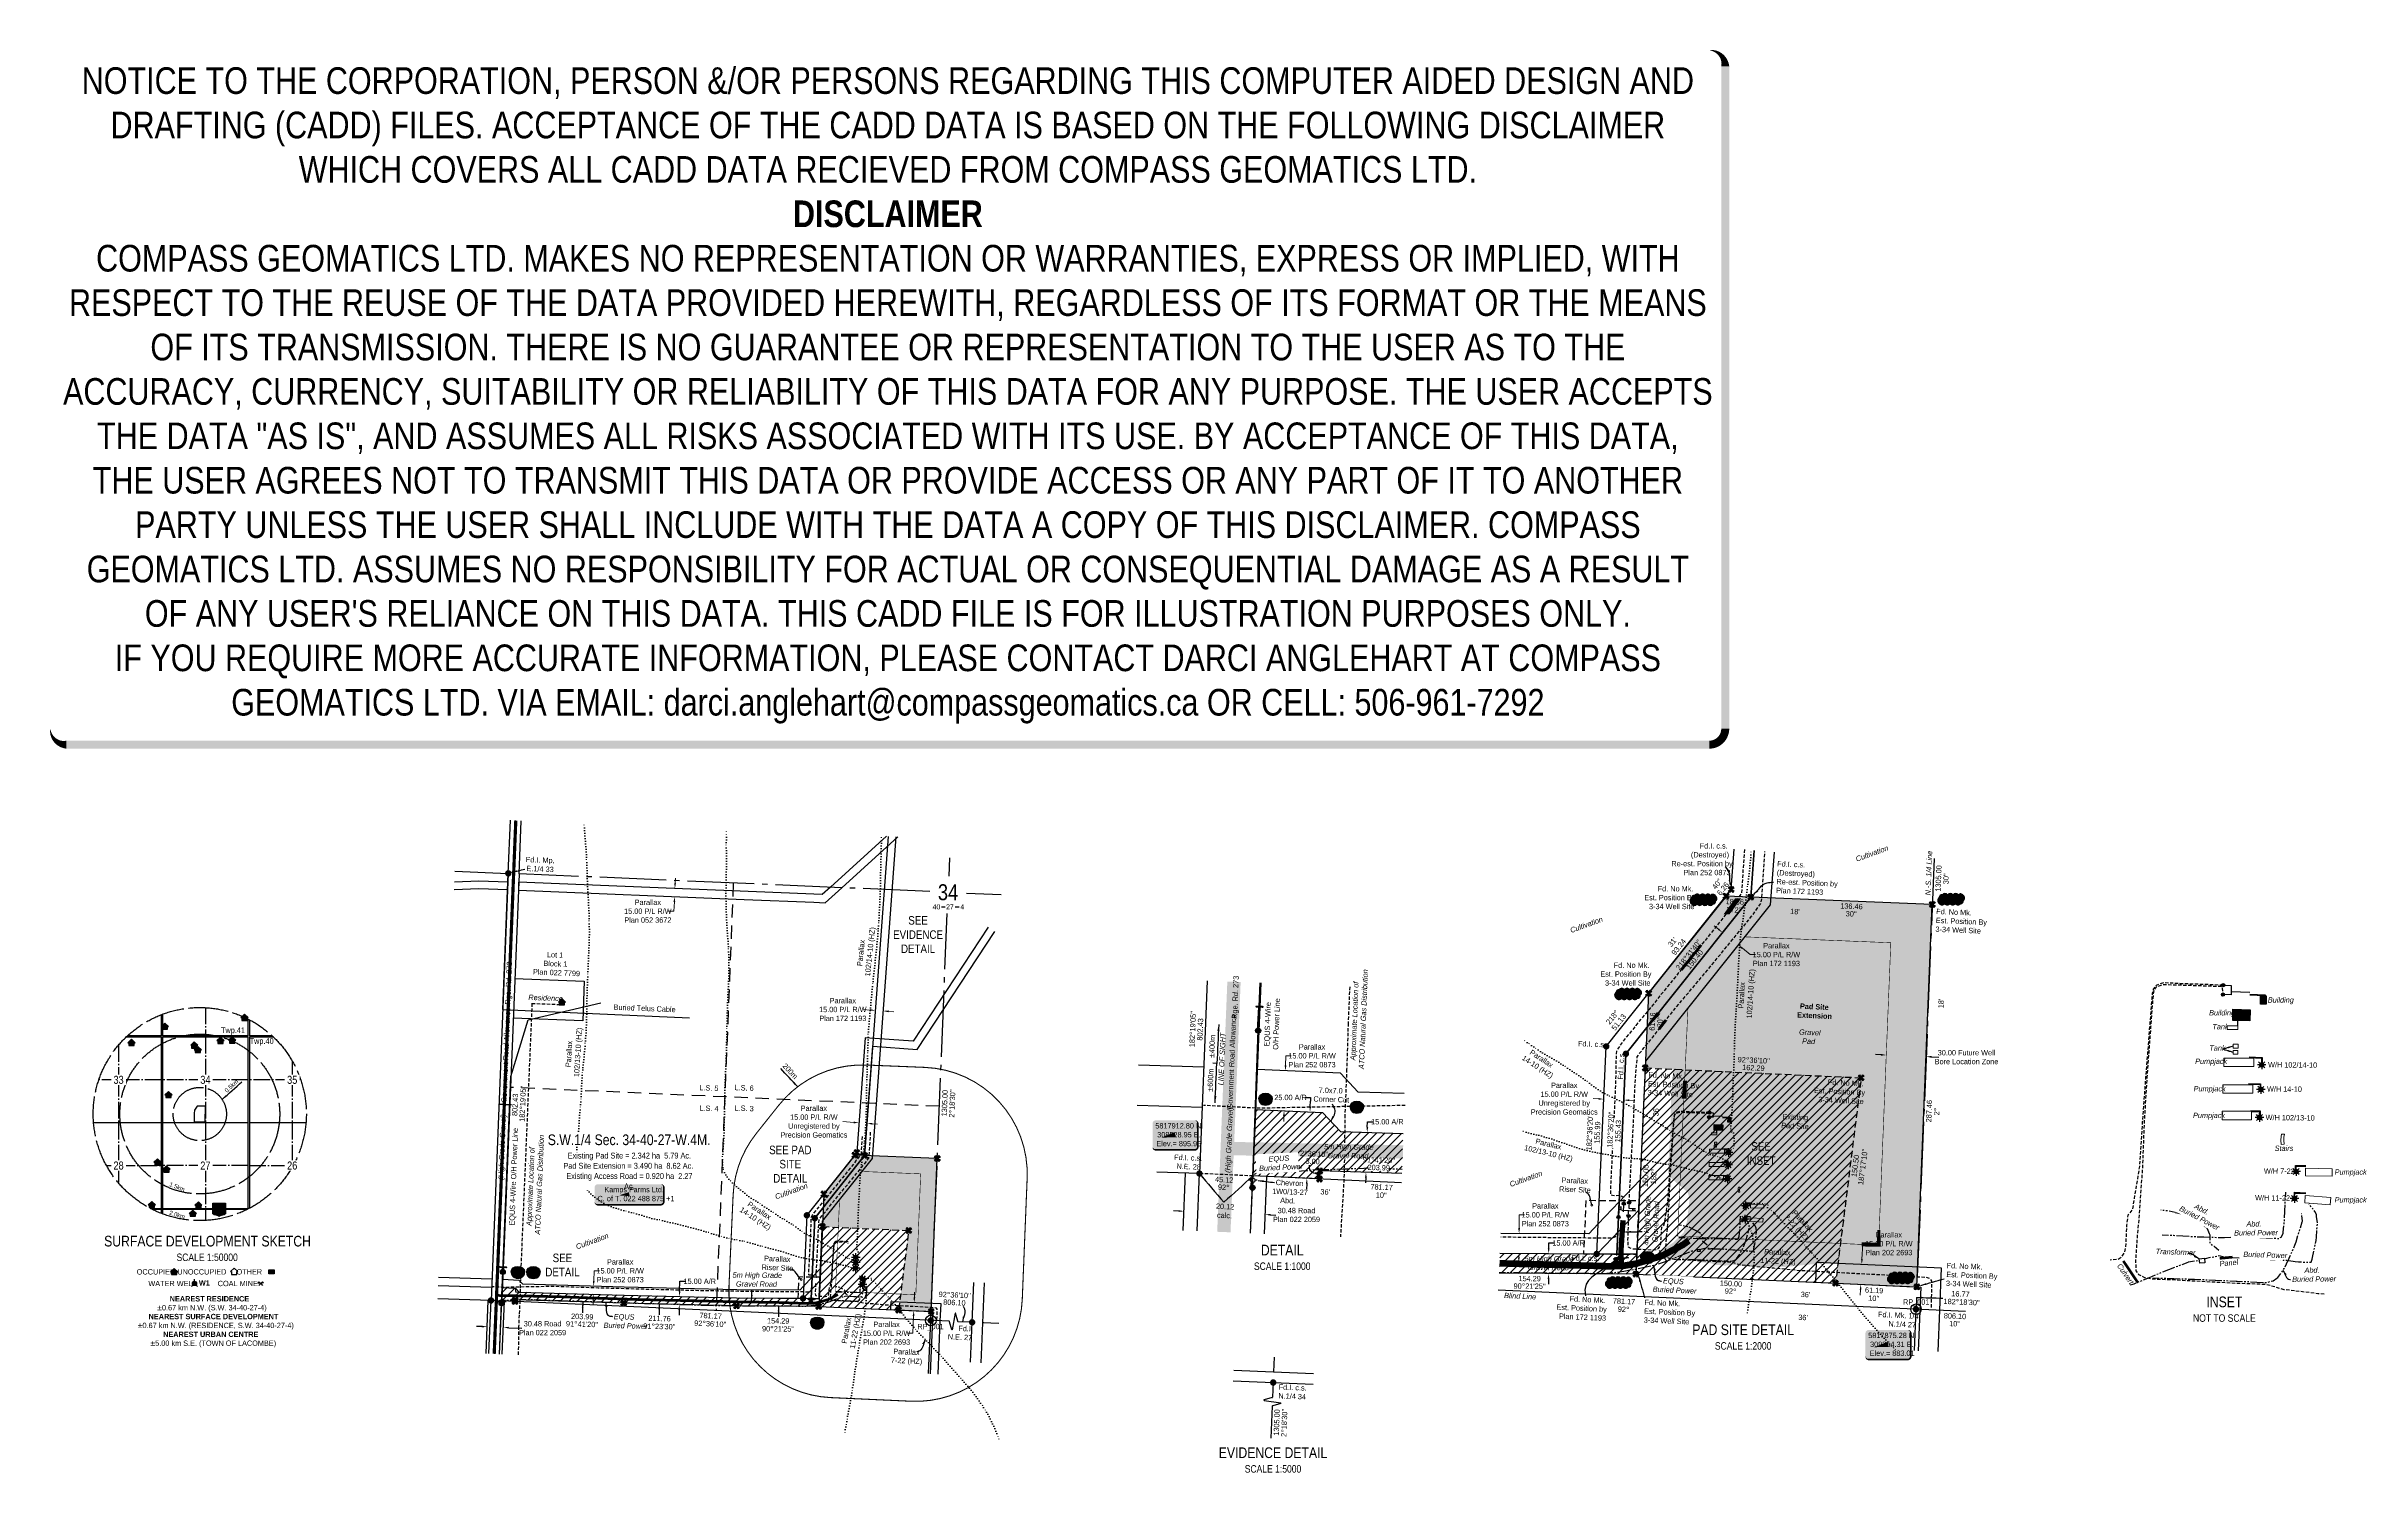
# Model space of a CAD drawing. Extents: x 307694 to 312040, y 5817589 to 5820267.
import ezdxf
from ezdxf.enums import TextEntityAlignment as Align

# ---------------------------------------------------------------- set-up
doc = ezdxf.new("R2010")
doc.units = 0
doc.header["$LTSCALE"] = 5
doc.header["$PDMODE"] = 35
doc.header["$PDSIZE"] = 0.5
for name, pattern in [('foc-ACCESSROAD', [3.75, 2.5, -1.25]), ('foc-BUFFER', [16.75, 15, -1.75]), ('foc-DOT', [1, 0.2, -0.8]), ('foc-LSD', [8, 5, -3]), ('foc-QUARTERLINE', [33, 25, -3, 2, -3]), ('foc-TIELINE', [1.875, 1.25, -0.625]), ('foc-TRAV', [1.875, 1.25, -0.625]), ('POWERLINE5', [7.8, 2.4, -0.6, 0.6, -0.6, 0.6, -0.6, 2.4]), ('UG_PIPE', [1.875, 1.25, -0.625])]:
    doc.linetypes.add(name, pattern=pattern)
doc.layers.get('Defpoints').update_dxf_attribs({"color": 9})
for name, color, linetype in [('10', 1, 'Continuous'), ('35', 37, 'Continuous'), ('9', 3, 'Continuous'), ('AS-DRILL', 8, 'foc-DOT'), ('AS-DRILL-T', 8, 'Continuous'), ('AS-PIPE-UG', 44, 'UG_PIPE'), ('AS-POWER', 104, 'foc-POWER'), ('AS-POWER-EXISTING', 72, 'POWERLINE5'), ('AS-POWER-EXISTING-ANC', 72, 'Continuous'), ('AS-POWER-EXISTING-T', 72, 'Continuous'), ('AS-RESIDENCE', 14, 'Continuous'), ('AS-ROADS', 254, 'Continuous'), ('AS-SYMBOL', 7, 'Continuous'), ('AS-TELUS', 224, 'foc-TEL'), ('AS-UNDERLAY-H', 141, 'Continuous'), ('AUX-BUFFER', 7, 'foc-BUFFER'), ('AUX-LABELS', 1, 'Continuous'), ('C-RW', 13, 'Continuous'), ('C-SYMBOL', 7, 'Continuous'), ('C-WS', 13, 'foc-ACCESSROAD'), ('C-WS-S', 8, 'Continuous'), ('CG-NOTES', 7, 'Continuous'), ('DETAIL-T', 7, 'Continuous'), ('F-WS-S', 8, 'Continuous'), ('L-AREAREQUIRED', 7, 'Continuous'), ('L-BD', 7, 'Continuous'), ('L-BD1', 253, 'Continuous'), ('L-DETAIL-T', 3, 'Continuous'), ('L-MON', 1, 'Continuous'), ('L-MON-T', 1, 'Continuous'), ('L-QSEC', 8, 'foc-QUARTERLINE'), ('L-ROAD-T', 7, 'Continuous'), ('L-SEC', 7, 'Continuous'), ('L-SECLBL', 7, 'Continuous'), ('L-SECQ', 8, 'foc-QUARTERLINE'), ('L-SECTION-LSD', 7, 'foc-LSD'), ('L-TITLEDB', 4, 'Continuous'), ('L-TITLEDB-T', 4, 'Continuous'), ('P-BUFFER-PURPLE', 187, 'foc-TIELINE'), ('P-BUFFER-PURPLE-T', 187, 'Continuous'), ('P-CROSSINGS', 250, 'Continuous'), ('P-ELEVATION', 7, 'Continuous'), ('P-PROPOSED', 10, 'Continuous'), ('P-PROPOSED-H', 21, 'Continuous'), ('P-TRAV', 4, 'foc-TRAV'), ('P-TXT', 4, 'Continuous'), ('ROUTE-MAP-HWY', 2, 'Continuous'), ('S-7', 6, 'Continuous'), ('T-WATER-T', 170, 'Continuous')]:
    doc.layers.add(name, color=color, linetype=linetype)
for name, color, linetype, lineweight in [('AS-GENERAL', 48, 'Continuous', 18), ('C-RW-T', 13, 'Continuous', 9), ('C-WS-T', 13, 'Continuous', 9), ('T-TEXT', 48, 'Continuous', 18)]:
    doc.layers.add(name, color=color, linetype=linetype, lineweight=lineweight)
for name, color, linetype, true_color in [('AS-PIPE-AG', 7, 'Continuous', 0x7d00fa), ('AS-STRUCTURE-H', 7, 'Continuous', 0xa8a8a8), ('AS-STRUCTURE-T', 7, 'Continuous', 0x454545), ('P-PROPOSED-EXISTING-H', 7, 'Continuous', 0xffeebd)]:
    doc.layers.add(name, color=color, linetype=linetype, true_color=true_color)
doc.layers.add('AS-STRUCTURE', color=7, linetype='Continuous', lineweight=30, true_color=0x595959)
doc.layers.add('DISCLAIMER', color=7, linetype='Continuous', plot=False)
doc.styles.add('100L', font='ARIALN.TTF', dxfattribs={"height": 11})
doc.styles.add('120', font='ARIALN.TTF', dxfattribs={"height": 13})
doc.styles.add('175L', font='ARIALN.TTF', dxfattribs={"height": 20})
doc.styles.add('60L', font='ARIALN.TTF', dxfattribs={"height": 7.35})
doc.styles.add('80', font='ARIALN.TTF', dxfattribs={"height": 10})
doc.styles.add('80CG', font='ARIALN.TTF', dxfattribs={"height": 10})
doc.styles.add('80L', font='ARIALN.TTF', dxfattribs={"height": 10})
doc.styles.add('80LS', font='ARIALNI.TTF', dxfattribs={"height": 10})
doc.styles.add('80V', font='ARIALN.TTF', dxfattribs={"oblique": 20, "height": 2})
doc.styles.add('BOLD', font='ARIALNB.TTF')
doc.styles.add('Crossing', font='ARIALN.TTF', dxfattribs={"height": 10})
doc.styles.add('foc-LtypeFont', font='ARIALN.TTF', dxfattribs={"height": 7.35})
doc.styles.add('SIMPLEX', font='ARIALN.TTF')
doc.linetypes.add('foc-POWER', pattern='A,6,-1,["P",foc-LtypeFont,S=0.2,R=0,X=-0.625,Y=-0.75],-1.24,4', length=12.24)
doc.linetypes.add('foc-TEL', pattern='A,2,-1,["T",foc-LtypeFont,S=0.2,R=0,X=-0.425,Y=-0.75],-1.24,8', length=12.24)
doc.linetypes.add('foc-TEL-NOLINE', pattern='A,0,-2,["T",foc-LtypeFont,S=0.2,R=0,X=-0.425,Y=-0.75],-10.24', length=12.24)
doc.dimstyles.new('CG2011', dxfattribs={"dimscale": 5, "dimtxt": 9, "dimasz": 2, "dimexe": 0.2, "dimexo": 0.0625, "dimgap": 0.5, "dimtad": 0, "dimtih": 1, "dimtoh": 1, "dimzin": 0, "dimdsep": 46, "dimtxsty": '80CG', "dimcen": 0.1, "dimse1": 1, "dimse2": 1, "dimclrd": 256, "dimclrt": 256, "dimaunit": 1, "dimadec": 4, "dimazin": 0, "dimtfac": 0.06, "dimtofl": 0, "dimtmove": 0, "dimatfit": 1, "dimfxl": 0.2, "dimtolj": 1, "dimtzin": 0, "dimlwd": -1, "dimarcsym": 0})
doc.dimstyles.new('COMPASS', dxfattribs={"dimscale": 5, "dimtxt": 10, "dimasz": 2.5, "dimexe": 0.2, "dimexo": 0.0625, "dimgap": 0.5, "dimtad": 0, "dimtih": 1, "dimtoh": 1, "dimzin": 0, "dimdsep": 46, "dimtxsty": '80', "dimcen": 0.1, "dimse1": 1, "dimse2": 1, "dimclrd": 256, "dimclrt": 256, "dimaunit": 1, "dimadec": 4, "dimazin": 0, "dimtfac": 0.06, "dimtofl": 0, "dimtmove": 0, "dimatfit": 1, "dimfxl": 0.2, "dimtolj": 1, "dimtzin": 0, "dimlwd": -1, "dimarcsym": 0})
doc.dimstyles.new('Compass 5 000', dxfattribs={"dimscale": 5, "dimtxt": 9, "dimasz": 2, "dimexe": 0.2, "dimexo": 0.0625, "dimgap": 0.5, "dimtad": 0, "dimtih": 1, "dimtoh": 1, "dimzin": 0, "dimdsep": 46, "dimtxsty": '80CG', "dimcen": 0.1, "dimse1": 1, "dimse2": 1, "dimclrd": 256, "dimclrt": 256, "dimaunit": 1, "dimadec": 4, "dimazin": 0, "dimtfac": 0.06, "dimtofl": 0, "dimtmove": 0, "dimatfit": 1, "dimfxl": 0.2, "dimtolj": 1, "dimtzin": 0, "dimlwd": -1, "dimarcsym": 0})

# ---------------------------------------------------------------- blocks, each defined once
blk = doc.blocks.new('L-SECLBL')
at = {"layer": '9', "color": 7}
for p, q in [((-5.1, -27.8), (-12.3, -27.8)), ((20.7, -27.8), (13.5, -27.8))]:
    blk.add_line(p, q, dxfattribs=at)
at = {"layer": '10', "color": 2, "style": 'SIMPLEX'}
blk.add_attdef('SEC', text='', height=30, dxfattribs=at).set_placement((0, 0), align=Align.MIDDLE)
at = {"layer": '10', "color": 5, "style": '80L'}
blk.add_attdef('TWP', text='', height=9.5, dxfattribs=at).set_placement((-14.4, -27.4), align=Align.MIDDLE_RIGHT)
blk.add_attdef('RGE', text='', height=9.5, dxfattribs=at).set_placement((3.6, -27.4), align=Align.MIDDLE_CENTER)
blk.add_attdef('MER', text='', height=9.5, dxfattribs=at).set_placement((23.2, -27.4), align=Align.MIDDLE_LEFT)
blk = doc.blocks.new('*D425')
at = {"layer": 'C-RW-T', "transparency": 16777216}
for p, q in [((308874.5, 5818695.8), (308874.9, 5818705.8)), ((308873.1, 5818660.9), (308872.3, 5818643.4)), ((308872.3, 5818643.4), (308862.3, 5818643.4))]:
    blk.add_line(p, q, dxfattribs=at)
for points in [[(308872.8, 5818695.9), (308876.1, 5818695.8), (308874.1, 5818685.8)], [(308871.4, 5818660.9), (308874.7, 5818660.8), (308873.5, 5818670.8)]]:
    blk.add_solid(points, dxfattribs=at)
at = {"layer": 'Defpoints', "color": 0, "transparency": 16777216}
for p in [(308873.4, 5818670.8), (308873.5, 5818670.8), (308874, 5818685.8)]:
    blk.add_point(p, dxfattribs=at)
at = {"layer": 'C-RW-T', "transparency": 16777216, "insert": (308823.3, 5818643.4), "char_height": 10, "attachment_point": 5, "style": '80CG'}
blk.add_mtext('\\A1;Parallax\\P15.00 P/L R/W\\PPlan 052 3672', dxfattribs=at)
blk = doc.blocks.new('*U428')
h = blk.add_hatch(color=59)
edge = h.paths.add_edge_path()
edge.add_line((-59, -20), (59, -20))
edge.add_arc((59, -14), 6, 270, 360)
edge.add_line((65, -14), (65, 12.5))
edge.add_arc((59, 12.5), 6, 0, 90)
edge.add_line((59, 18.5), (-59, 18.5))
edge.add_arc((-59, 12.5), 6, 90, 180)
edge.add_line((-65, 12.5), (-65, -14))
edge.add_arc((-59, -14), 6, 180, 270)
at = {"color": 1, "flags": 128}
blk.add_lwpolyline([(-59, -20, 3, 3, 0), (59, -20, 3, 3, 0.414214), (65, -14, 3, 3, 0), (65, 12.5, 3, 0, 0.414214), (59, 18.5, 0, 0, 0), (-59, 18.5, 0, 0, 0.414214), (-65, 12.5, 0, 0, 0), (-65, -14, 0, 3, 0.414214)], format="xyseb", close=True, dxfattribs=at)
blk.add_lwpolyline([(-19.4, -2.4, 0, 7.5, 0), (0, 0, 0, 0, 0)], format="xyseb", dxfattribs=at)
at = {"color": 1, "style": '80'}
blk.add_attdef('ENTER_TEXT_001', (-36, -5), '', height=10, dxfattribs=at)
blk = doc.blocks.new('GAS')
h = blk.add_hatch(color=255)
h.dxf.hatch_style = 1
edge = h.paths.add_edge_path()
edge.add_arc((0, 0), 0.9, 0, 360)
for p, q in [((-0.81, 0), (-1.62, 0)), ((-0.57, 0.57), (-1.14, 1.14)), ((0, 0.81), (0, 1.62)), ((0.57, 0.57), (1.14, 1.14)), ((1.62, 0), (0.81, 0)), ((-0.57, -0.57), (-1.14, -1.14)), ((0, -0.81), (0, -1.62)), ((1.14, -1.14), (0.57, -0.57))]:
    blk.add_line(p, q)
blk.add_circle((0, 0), 0.8)
blk = doc.blocks.new('GABD')
for p, q in [((-0.81, 0), (-1.62, 0)), ((0, 0.81), (0, 1.62)), ((1.62, 0), (0.81, 0)), ((0, -0.81), (0, -1.62))]:
    blk.add_line(p, q)
blk.add_circle((0, 0), 0.8)
blk = doc.blocks.new('res_occ')
for points in [[(0.1, 0.89), (-1.26, -0.37), (1.46, -0.37)], [(-0.9, -1.43), (1.1, -1.43), (1.1, -0.37), (-0.9, -0.37)]]:
    blk.add_hatch(color=14).paths.add_polyline_path(points)
at = {"color": 14}
for points in [[(0.1, 0.89), (-1.26, -0.37), (1.46, -0.37)], [(-0.9, -1.43), (1.1, -1.43), (1.1, -0.37), (-0.9, -0.37)]]:
    blk.add_lwpolyline(points, close=True, dxfattribs=at)
blk = doc.blocks.new('*D432')
at = {"layer": 'C-RW-T', "transparency": 16777216}
for p, q in [((309323.6, 5817918.5), (309324, 5817928.5)), ((309322, 5817883.6), (309320.5, 5817851.2)), ((309320.5, 5817851.2), (309310.5, 5817851.2))]:
    blk.add_line(p, q, dxfattribs=at)
for points in [[(309321.9, 5817918.6), (309325.3, 5817918.5), (309323.1, 5817908.6)], [(309320.3, 5817883.7), (309323.7, 5817883.5), (309322.5, 5817893.6)]]:
    blk.add_solid(points, dxfattribs=at)
at = {"layer": 'Defpoints', "color": 0, "transparency": 16777216}
for p in [(309317.4, 5817893.8), (309318.1, 5817908.8), (309323.1, 5817908.6)]:
    blk.add_point(p, dxfattribs=at)
at = {"layer": 'C-RW-T', "transparency": 16777216, "insert": (309271.4, 5817851.2), "char_height": 10, "attachment_point": 5, "style": '80CG'}
blk.add_mtext('\\A1;Parallax\\P15.00 P/L R/W\\PPlan 202 2693', dxfattribs=at)
blk = doc.blocks.new('*D433')
at = {"layer": 'C-RW-T', "transparency": 16777216}
for p, q in [((309240.2, 5818458), (309228.3, 5818458.9)), ((309275.2, 5818455.5), (309285.1, 5818454.8))]:
    blk.add_line(p, q, dxfattribs=at)
for points in [[(309240.4, 5818459.7), (309240.1, 5818456.4), (309250.2, 5818457.3)], [(309275.3, 5818457.2), (309275, 5818453.8), (309265.2, 5818456.2)]]:
    blk.add_solid(points, dxfattribs=at)
at = {"layer": 'Defpoints', "color": 0, "transparency": 16777216}
for p in [(309250.2, 5818457.3), (309251, 5818467.7), (309265.9, 5818466.6)]:
    blk.add_point(p, dxfattribs=at)
at = {"layer": 'C-RW-T', "transparency": 16777216, "insert": (309189.2, 5818458.9), "char_height": 10, "attachment_point": 5, "style": '80CG'}
blk.add_mtext('\\A1;Parallax\\P15.00 P/L R/W\\PPlan 172 1193', dxfattribs=at)
blk = doc.blocks.new('*D434')
at = {"layer": 'C-RW-T', "transparency": 16777216}
for p, q in [((309209.7, 5818247), (309189.2, 5818248.5)), ((309244.6, 5818244.4), (309254.6, 5818243.7))]:
    blk.add_line(p, q, dxfattribs=at)
for points in [[(309209.8, 5818248.6), (309209.6, 5818245.3), (309219.7, 5818246.2)], [(309244.7, 5818246.1), (309244.5, 5818242.8), (309234.6, 5818245.1)]]:
    blk.add_solid(points, dxfattribs=at)
at = {"layer": 'Defpoints', "color": 0, "transparency": 16777216}
for p in [(309227, 5818346.7), (309242, 5818345.6), (309219.7, 5818246.2)]:
    blk.add_point(p, dxfattribs=at)
at = {"layer": 'C-RW-T', "transparency": 16777216, "insert": (309134.9, 5818248.5), "char_height": 10, "attachment_point": 5, "style": '80CG'}
blk.add_mtext('\\A1;Parallax\\P15.00 P/L R/W\\PUnregistered by \\PPrecision Geomatics', dxfattribs=at)
blk = doc.blocks.new('*D436')
at = {"layer": 'Defpoints', "color": 0, "transparency": 16777216}
for p in [(308851.2, 5817921), (308850.8, 5817906), (308882.4, 5817905.2)]:
    blk.add_point(p, dxfattribs=at)
at = {"layer": 'P-TXT', "transparency": 16777216}
for p, q in [((308883, 5817930.2), (308883.4, 5817948.7)), ((308883.4, 5817948.7), (308893.4, 5817948.7)), ((308882.1, 5817895.2), (308881.9, 5817885.2))]:
    blk.add_line(p, q, dxfattribs=at)
for points in [[(308881.3, 5817930.2), (308884.6, 5817930.2), (308882.7, 5817920.2)], [(308880.5, 5817895.3), (308883.8, 5817895.2), (308882.4, 5817905.2)]]:
    blk.add_solid(points, dxfattribs=at)
at = {"layer": 'P-TXT', "transparency": 16777216, "insert": (308920.7, 5817948.7), "char_height": 10, "attachment_point": 5, "style": '80CG'}
blk.add_mtext('\\A1;15.00 A/R', dxfattribs=at)
blk = doc.blocks.new('*D437')
at = {"layer": 'C-RW-T', "transparency": 16777216}
for p, q in [((308721.8, 5817949.4), (308722.3, 5817968.4)), ((308722.3, 5817968.4), (308732.3, 5817968.4)), ((308720.8, 5817914.4), (308720.5, 5817904.4))]:
    blk.add_line(p, q, dxfattribs=at)
for points in [[(308719.1, 5817914.5), (308722.4, 5817914.4), (308721, 5817924.4)], [(308720.1, 5817949.5), (308723.4, 5817949.4), (308721.5, 5817939.4)]]:
    blk.add_solid(points, dxfattribs=at)
at = {"layer": 'Defpoints', "color": 0, "transparency": 16777216}
for p in [(308721.5, 5817939.4), (308780.4, 5817922.7), (308780.9, 5817937.7)]:
    blk.add_point(p, dxfattribs=at)
at = {"layer": 'C-RW-T', "transparency": 16777216, "insert": (308771.4, 5817968.4), "char_height": 10, "width": 372.499, "attachment_point": 5, "style": '80CG'}
blk.add_mtext('\\A1;Parallax\\P15.00 P/L R/W\\PPlan 252 0873', dxfattribs=at)
blk = doc.blocks.new('fdia')
at = {"color": 255, "const_width": 1}
blk.add_lwpolyline([(-0.5, 0, 1), (0.5, 0, 1)], format="xyb", close=True, dxfattribs=at)
blk = doc.blocks.new('Fdiaa')
blk.add_blockref('fdia', (0, 0))
blk = doc.blocks.new('fdib')
at = {"color": 1, "const_width": 1.6}
blk.add_lwpolyline([(-0.4, 0, 1), (0.4, 0, 1)], format="xyb", close=True, dxfattribs=at)
at = {"color": 1}
blk.add_circle((0, 0), 0.8, dxfattribs=at)
blk = doc.blocks.new('Fdibb')
blk.add_blockref('fdib', (0, 0))
blk = doc.blocks.new('fdicc')
for name in ['Fdibb', 'Fdiaa']:
    blk.add_blockref(name, (0, 0))
blk = doc.blocks.new('FDI')
blk.add_blockref('fdicc', (0, 0))
blk = doc.blocks.new('POWERPOLE')
h = blk.add_hatch(color=255)
edge = h.paths.add_edge_path()
edge.add_arc((0, 0), 0.96, 0, 360)
at = {"linetype": 'Continuous'}
for p, q in [((0.68, -0.68), (-0.68, 0.68)), ((-0.68, -0.68), (0.68, 0.68))]:
    blk.add_line(p, q, dxfattribs=at)
blk.add_circle((0, 0), 0.96, dxfattribs=at)
blk = doc.blocks.new('*D447')
at = {"layer": 'Defpoints', "color": 0, "transparency": 16777216}
for p in [(308521.3, 5817852), (308551.8, 5817850.7), (308552.2, 5817862.1)]:
    blk.add_point(p, dxfattribs=at)
at = {"layer": 'L-TITLEDB-T', "transparency": 16777216}
for p, q in [((308511.8, 5817863.8), (308501.8, 5817864.2)), ((308562.2, 5817861.7), (308587, 5817860.7))]:
    blk.add_line(p, q, dxfattribs=at)
for points in [[(308511.8, 5817865.4), (308511.7, 5817862.1), (308521.8, 5817863.4)], [(308562.3, 5817863.4), (308562.1, 5817860.1), (308552.2, 5817862.1)]]:
    blk.add_solid(points, dxfattribs=at)
at = {"layer": 'L-TITLEDB-T', "transparency": 16777216, "insert": (308625.8, 5817860.7), "char_height": 10, "attachment_point": 5, "style": '80CG'}
blk.add_mtext('\\A1;30.48 Road\\PPlan 022 2059', dxfattribs=at)
blk = doc.blocks.new('*U453')
h = blk.add_hatch(color=255)
h.dxf.hatch_style = 1
edge = h.paths.add_edge_path()
edge.add_arc((1.1, -0.06), 0.2, -92.99571, 87.00429, ccw=False)
edge.add_line((1.09, -0.26), (-0.21, -0.19))
edge.add_line((-0.21, -0.19), (-1.11, -0.14))
edge.add_arc((-1.1, 0.06), 0.2, 87.00429, 267.00429, ccw=False)
edge.add_line((-1.09, 0.26), (1.11, 0.14))
h = blk.add_hatch(color=255)
h.dxf.hatch_style = 1
edge = h.paths.add_edge_path()
edge.add_arc((-0.09, -1.8), 0.2, 177.00429, 357.00429, ccw=False)
edge.add_line((-0.29, -1.79), (-0.21, -0.19))
edge.add_line((-0.21, -0.19), (0.19, -0.21))
edge.add_line((0.19, -0.21), (0.11, -1.81))
at = {"color": 255}
blk.add_lwpolyline([(1.11, 0.14, -1), (1.09, -0.26), (-0.21, -0.19), (-1.11, -0.14, -1), (-1.09, 0.26)], format="xyb", close=True, dxfattribs=at)
at = {"color": 72, "const_width": 0.1, "flags": 128}
for points in [[(1.1, -0.06), (-1.1, 0.06)], [(-0.09, -1.8), (0, 0)]]:
    blk.add_lwpolyline(points, dxfattribs=at)
at = {"color": 255, "flags": 128}
blk.add_lwpolyline([(0.11, -1.81, -1), (-0.29, -1.79), (-0.21, -0.19), (0.19, -0.21)], format="xyb", close=True, dxfattribs=at)
blk = doc.blocks.new('TEMP')
h = blk.add_hatch(color=255)
h.dxf.hatch_style = 1
h.paths.add_polyline_path([(0, 0.25), (-0.67, 1.15), (-0.67, 0.67), (-1.15, 0.67), (-0.25, 0), (-1.15, -0.67), (-0.67, -0.67), (-0.67, -1.15), (0, -0.25), (0.67, -1.15), (0.67, -0.67), (1.15, -0.67), (0.25, 0), (1.15, 0.67), (0.67, 0.67), (0.67, 1.15)])
h.paths.add_polyline_path([(0.57, 0.85), (0.57, 0.57), (0.85, 0.57), (0.08, 0), (0.85, -0.57), (0.57, -0.57), (0.57, -0.85), (0, -0.08), (-0.57, -0.85), (-0.57, -0.57), (-0.85, -0.57), (-0.08, 0), (-0.85, 0.57), (-0.57, 0.57), (-0.57, 0.85), (0, 0.08)], flags=16)
h = blk.add_hatch(color=1)
h.dxf.hatch_style = 1
h.paths.add_polyline_path([(0, 0.08), (-0.57, 0.85), (-0.57, 0.57), (-0.85, 0.57), (-0.08, 0), (-0.85, -0.57), (-0.57, -0.57), (-0.57, -0.85), (0, -0.08), (0.57, -0.85), (0.57, -0.57), (0.85, -0.57), (0.08, 0), (0.85, 0.57), (0.57, 0.57), (0.57, 0.85)])
at = {"color": 1}
for p, q in [((-0.08, 0), (0.08, 0)), ((0, 0.08), (0, -0.08))]:
    blk.add_line(p, q, dxfattribs=at)
at = {"color": 255, "flags": 128}
blk.add_lwpolyline([(-0.25, 0), (-1.15, 0.67), (-0.67, 0.67), (-0.67, 1.15), (0, 0.25), (0.67, 1.15), (0.67, 0.67), (1.15, 0.67), (0.25, 0), (1.15, -0.67), (0.67, -0.67), (0.67, -1.15), (0, -0.25), (-0.67, -1.15), (-0.67, -0.67), (-1.15, -0.67)], close=True, dxfattribs=at)
at = {"color": 1, "flags": 128}
blk.add_lwpolyline([(-0.08, 0), (-0.85, 0.57), (-0.57, 0.57), (-0.57, 0.85), (0, 0.08), (0.57, 0.85), (0.57, 0.57), (0.85, 0.57), (0.08, 0), (0.85, -0.57), (0.57, -0.57), (0.57, -0.85), (0, -0.08), (-0.57, -0.85), (-0.57, -0.57), (-0.85, -0.57)], close=True, dxfattribs=at)
blk = doc.blocks.new('*U449')
at = {"layer": 'DETAIL-T', "color": 3, "insert": (0, 0), "char_height": 20, "width": 217.108, "attachment_point": 5, "style": '80CG'}
blk.add_mtext('PAD SITE DETAIL\\P{\\H0.7x;SCALE 1:2000}', dxfattribs=at)
blk = doc.blocks.new('res_abd')
at = {"color": 14}
blk.add_lwpolyline([(-1.13, -0.57), (-1.13, -1.62), (0.87, -1.62), (0.87, -0.57), (1.22, -0.57), (-0.13, 0.69), (-1.49, -0.57)], close=True, dxfattribs=at)
blk = doc.blocks.new('res_other')
blk.add_hatch(color=14).paths.add_polyline_path([(-1.09, 0.73), (0.91, 0.73), (0.91, -0.69), (-1.09, -0.69)])
at = {"color": 14}
blk.add_lwpolyline([(-1.09, 0.73), (0.91, 0.73), (0.91, -0.69), (-1.09, -0.69)], close=True, dxfattribs=at)
blk = doc.blocks.new('WAT')
h = blk.add_hatch(color=255)
h.dxf.hatch_style = 1
edge = h.paths.add_edge_path()
edge.add_arc((0, 0), 0.9, 0, 360)
at = {"color": 170}
for p, q in [((0, 0.82), (0, 1.63)), ((-0.58, -0.58), (-1.15, -1.15)), ((0.58, -0.58), (1.15, -1.15))]:
    blk.add_line(p, q, dxfattribs=at)
blk.add_circle((0, 0), 0.8, dxfattribs=at)
blk = doc.blocks.new('Mine')
at = {"layer": 'AS-SYMBOL'}
h = blk.add_hatch(color=161, dxfattribs=at)
h.dxf.hatch_style = 1
h.paths.add_polyline_path([(-0.71, 0.71), (-1.06, 0.35), (-0.35, 0.35)])
h = blk.add_hatch(color=161, dxfattribs=at)
h.dxf.hatch_style = 1
h.paths.add_polyline_path([(0.71, 0.71), (0.35, 0.35), (1.06, 0.35)])
at = {"layer": 'AS-SYMBOL', "color": 161}
for p, q in [((-0.71, 0.71), (-1.06, 0.35)), ((-1.06, 0.35), (-0.35, 0.35)), ((-0.71, 0.71), (0, 0)), ((0, 0), (-0.71, -0.71)), ((0, 0), (0.71, 0.71)), ((0, 0), (0.71, -0.71)), ((1.06, 0.35), (0.35, 0.35)), ((0.71, 0.71), (1.06, 0.35))]:
    blk.add_line(p, q, dxfattribs=at)
blk = doc.blocks.new('*U296')
at = {"layer": 'AS-RESIDENCE', "color": 14}
blk.add_lwpolyline([(130, -1.3), (140, -1.3), (140, -8.5), (130, -8.5)], close=True, dxfattribs=at)
at = {"layer": 'AS-RESIDENCE', "xscale": 5, "yscale": 5, "zscale": 5}
for name, p in [('res_occ', (-47.7, -2.9)), ('res_abd', (65.9, -1.7)), ('res_other', (135.5, -5))]:
    blk.add_blockref(name, p, dxfattribs=at)
at = {"layer": 'AS-SYMBOL', "color": 161, "xscale": 5, "yscale": 5, "zscale": 5}
blk.add_blockref('Mine', (115, -27.2), dxfattribs=at)
at = {"layer": 'F-WS-S', "xscale": 5, "yscale": 5, "zscale": 5}
blk.add_blockref('WAT', (-9.3, -26.9), dxfattribs=at)
at = {"layer": 'CG-NOTES', "char_height": 12, "style": '80CG'}
for s, insert, width, attachment_point in [('{\\H0.83333x;OCCUPIED^IUNOCCUPIED^I    OTHER}', (0, 0), 324.707, 2), ('\\pi0.13844;{\\H0.83333x;WATER WELL}', (-96, -21.9), 75.427, 1), ('\\pi0.33285;{\\H0.83333x;COAL MINE}', (34, -21.9), 62.521, 1)]:
    blk.add_mtext(s, dxfattribs=dict(at, insert=insert, width=width, attachment_point=attachment_point))
at = {"layer": 'T-WATER-T', "style": 'BOLD'}
blk.add_text('W1', height=10, dxfattribs=at).set_placement((-1, -30.8))
blk = doc.blocks.new('RISER')
h = blk.add_hatch(color=255)
h.dxf.hatch_style = 1
edge = h.paths.add_edge_path()
edge.add_arc((0, 0), 0.7, 0, 360)
blk.add_hatch(color=13).paths.add_polyline_path([(0.58, -0.15), (-0.58, -0.15, 0.774597)])
at = {"color": 13}
blk.add_line((-0.58, -0.15), (0.58, -0.15), dxfattribs=at)
blk.add_circle((0, 0), 0.6, dxfattribs=at)
blk = doc.blocks.new('linebrk')
blk.add_lwpolyline([(0, 0.00175, -0.346152), (-0.00019, 0.0015), (-0.00314, 0.00055, 0.772575), (-0.00312, 0.00036), (0.00312, -0.00036, -0.772575), (0.00314, -0.00055), (0.00019, -0.0015, 0.346152), (0, -0.00175)], format="xyb")
blk = doc.blocks.new('*D457')
at = {"layer": 'C-RW-T', "transparency": 16777216}
for p, q in [((310607.5, 5818291.2), (310597.5, 5818291.6)), ((310665, 5818288.5), (310675, 5818288.1))]:
    blk.add_line(p, q, dxfattribs=at)
for points in [[(310607.6, 5818292.8), (310607.5, 5818289.5), (310617.5, 5818290.7)], [(310665.1, 5818290.2), (310664.9, 5818286.9), (310655, 5818289)]]:
    blk.add_solid(points, dxfattribs=at)
at = {"layer": 'Defpoints', "color": 0, "transparency": 16777216}
for p in [(310617.5, 5818290.7), (310615.9, 5818254.9), (310653.4, 5818253.2)]:
    blk.add_point(p, dxfattribs=at)
at = {"layer": 'C-RW-T', "transparency": 16777216, "insert": (310543.2, 5818291.6), "char_height": 10, "attachment_point": 5, "style": '80CG'}
blk.add_mtext('\\A1;Parallax\\P15.00 P/L R/W\\PUnregistered by \\PPrecision Geomatics', dxfattribs=at)
blk = doc.blocks.new('*D458')
at = {"layer": 'C-RW-T', "transparency": 16777216}
for p, q in [((310458.5, 5818048.5), (310458.6, 5818073.5)), ((310458.6, 5818073.5), (310468.6, 5818073.5)), ((310458.1, 5817991), (310458.1, 5817981))]:
    blk.add_line(p, q, dxfattribs=at)
for points in [[(310456.8, 5818048.5), (310460.2, 5818048.5), (310458.4, 5818038.5)], [(310456.5, 5817991), (310459.8, 5817991), (310458.2, 5818001)]]:
    blk.add_solid(points, dxfattribs=at)
at = {"layer": 'Defpoints', "color": 0, "transparency": 16777216}
for p in [(310458.4, 5818038.5), (310492.8, 5818000.8), (310493, 5818038.3)]:
    blk.add_point(p, dxfattribs=at)
at = {"layer": 'C-RW-T', "transparency": 16777216, "insert": (310507.7, 5818073.5), "char_height": 10, "attachment_point": 5, "style": '80CG'}
blk.add_mtext('\\A1;Parallax\\P15.00 P/L R/W\\PPlan 252 0873', dxfattribs=at)
blk = doc.blocks.new('*U462')
h = blk.add_hatch(color=254)
edge = h.paths.add_edge_path()
edge.add_line((-36.5, -28.5), (36.5, -28.5))
edge.add_arc((36.5, -22.5), 6, 270, 360)
edge.add_line((42.5, -22.5), (42.5, 21))
edge.add_arc((36.5, 21), 6, 0, 90)
edge.add_line((36.5, 27), (-36.5, 27))
edge.add_arc((-36.5, 21), 6, 90, 180)
edge.add_line((-42.5, 21), (-42.5, -22.5))
edge.add_arc((-36.5, -22.5), 6, 180, 270)
at = {"color": 1, "flags": 128}
blk.add_lwpolyline([(-36.5, -28.5, 3, 3, 0), (36.5, -28.5, 3, 3, 0.414214), (42.5, -22.5, 3, 3, 0), (42.5, 21, 3, 0, 0.414214), (36.5, 27, 0, 0, 0), (-36.5, 27, 0, 0, 0.414214), (-42.5, 21, 0, 0, 0), (-42.5, -22.5, 0, 3, 0.414214)], format="xyseb", close=True, dxfattribs=at)
blk.add_lwpolyline([(-26.1, -5.4, 0, 10, 0), (0, 0, 5, 5, 0)], format="xyseb", dxfattribs=at)
at = {"color": 1, "style": '80'}
blk.add_attdef('ENTER_TEXT_001', (-36, -5), '', height=10, dxfattribs=at)
blk = doc.blocks.new('wa')
at = {"layer": 'P-ELEVATION'}
h = blk.add_hatch(color=111, dxfattribs=at)
h.dxf.hatch_style = 1
edge = h.paths.add_edge_path()
edge.add_arc((-17.4, -4.5), 6.1, 215, 325)
edge.add_arc((-7.4, -4.5), 6.1, 215, 325)
edge.add_arc((2.6, -4.5), 6.1, 215, 325)
edge.add_arc((12.7, -4.5), 6.1, 215, 325)
edge.add_arc((18.1, -3.7), 4.32, 263.4336, 373.4336)
edge.add_arc((18.8, 2.3), 6.1, 305, 415)
edge.add_arc((17.5, 4.4), 5.69, 30.6955, 140.6955)
edge.add_arc((8.1, 4.5), 6.1, 35, 145)
edge.add_arc((-1.9, 4.5), 6.1, 35, 145)
edge.add_arc((-11.9, 4.5), 6.1, 35, 145)
edge.add_arc((-18, 3.8), 4.33, 75.4261, 185.4261)
edge.add_arc((-18.4, -2.3), 6.96, 125, 235)
at = {"color": 240, "flags": 128}
blk.add_lwpolyline([(-22.4, -8, 0.520567), (-12.3, -8, 0.520567), (-2.4, -8, 0.520567), (7.6, -8, 0.520567), (17.6, -8, 0.520567), (22.4, -2.7, 0.520567), (22.4, 7.3, 0.520567), (13.1, 8, 0.520567), (3.1, 8, 0.520567), (-6.9, 8, 0.520567), (-16.9, 8, 0.520567), (-22.4, 3.4, 0.520567)], format="xyb", close=True, dxfattribs=at)
at = {"layer": 'P-ELEVATION', "color": 240, "flags": 128}
blk.add_lwpolyline([(0, 0, 12.5, 0, 0), (-12.4, -6.4, 0, 0, 0)], format="xyseb", dxfattribs=at)
at = {"layer": 'P-ELEVATION', "color": 240, "style": '80'}
blk.add_attdef('ELEVATION', text='', height=10, dxfattribs=at).set_placement((0, 0), align=Align.MIDDLE_CENTER)
blk = doc.blocks.new('*D460')
at = {"layer": 'C-RW-T', "transparency": 16777216}
for p, q in [((310832.5, 5818609.7), (310824.7, 5818615.9)), ((310877.5, 5818573.9), (310892.4, 5818562)), ((310892.4, 5818562), (310902.4, 5818562))]:
    blk.add_line(p, q, dxfattribs=at)
for points in [[(310833.5, 5818611), (310831.5, 5818608.4), (310840.3, 5818603.5)], [(310878.5, 5818575.2), (310876.4, 5818572.6), (310869.7, 5818580.1)]]:
    blk.add_solid(points, dxfattribs=at)
at = {"layer": 'Defpoints', "color": 0, "transparency": 16777216}
for p in [(310856.2, 5818623.3), (310869.7, 5818580.1), (310885.5, 5818600)]:
    blk.add_point(p, dxfattribs=at)
at = {"layer": 'C-RW-T', "transparency": 16777216, "insert": (310941.4, 5818562), "char_height": 10, "attachment_point": 5, "style": '80CG'}
blk.add_mtext('\\A1;Parallax\\P15.00 P/L R/W\\PPlan 172 1193', dxfattribs=at)
blk = doc.blocks.new('*U463')
h = blk.add_hatch(color=255)
h.dxf.hatch_style = 1
edge = h.paths.add_edge_path()
edge.add_arc((1.1, -0.06), 0.2, -92.99571, 87.00429, ccw=False)
edge.add_line((1.09, -0.26), (-0.21, -0.19))
edge.add_line((-0.21, -0.19), (-1.11, -0.14))
edge.add_arc((-1.1, 0.06), 0.2, 87.00429, 267.00429, ccw=False)
edge.add_line((-1.09, 0.26), (1.11, 0.14))
h = blk.add_hatch(color=255)
h.dxf.hatch_style = 1
edge = h.paths.add_edge_path()
edge.add_arc((-0.47, -8.98), 0.2, 177.00429, 357.00429, ccw=False)
edge.add_line((-0.67, -8.97), (-0.21, -0.19))
edge.add_line((-0.21, -0.19), (0.19, -0.21))
edge.add_line((0.19, -0.21), (-0.27, -8.99))
at = {"color": 255}
blk.add_lwpolyline([(1.11, 0.14, -1), (1.09, -0.26), (-0.21, -0.19), (-1.11, -0.14, -1), (-1.09, 0.26)], format="xyb", close=True, dxfattribs=at)
at = {"color": 72, "const_width": 0.1, "flags": 128}
for points in [[(1.1, -0.06), (-1.1, 0.06)], [(-0.47, -8.98), (0, 0)]]:
    blk.add_lwpolyline(points, dxfattribs=at)
at = {"color": 255, "flags": 128}
blk.add_lwpolyline([(-0.27, -8.99, -1), (-0.67, -8.97), (-0.21, -0.19), (0.19, -0.21)], format="xyb", close=True, dxfattribs=at)
blk = doc.blocks.new('*D464')
at = {"layer": 'Defpoints', "color": 0, "transparency": 16777216}
for p in [(309830.1, 5818092.9), (309982.5, 5818086.8), (309981.9, 5818074)]:
    blk.add_point(p, dxfattribs=at)
at = {"layer": 'L-TITLEDB-T', "transparency": 16777216}
for p, q in [((309819.6, 5818080.6), (309809.6, 5818081)), ((309991.9, 5818073.6), (310001.9, 5818073.2))]:
    blk.add_line(p, q, dxfattribs=at)
for points in [[(309819.7, 5818082.3), (309819.5, 5818079), (309829.6, 5818080.2)], [(309992, 5818075.3), (309991.9, 5818072), (309981.9, 5818074)]]:
    blk.add_solid(points, dxfattribs=at)
at = {"layer": 'L-TITLEDB-T', "transparency": 16777216, "insert": (310040.7, 5818073.2), "char_height": 10, "attachment_point": 5, "style": '80CG'}
blk.add_mtext('\\A1;30.48 Road\\PPlan 022 2059', dxfattribs=at)
blk = doc.blocks.new('xing2')
h = blk.add_hatch(color=50)
h.dxf.hatch_style = 1
edge = h.paths.add_edge_path()
edge.add_ellipse((0, 0), major_axis=(-12.5, 0), ratio=0.816297, start_angle=0, end_angle=360)
h = blk.add_hatch(color=250)
h.dxf.hatch_style = 1
edge = h.paths.add_edge_path()
edge.add_ellipse((0, -2), major_axis=(-12.5, 0), ratio=0.816297, start_angle=0, end_angle=180)
edge.add_line((12.5, -2), (12.5, 0))
edge.add_ellipse((0, 0), major_axis=(-12.5, 0), ratio=0.816297, start_angle=0, end_angle=180, ccw=False)
edge.add_line((-12.5, 0), (-12.5, -2))
at = {"color": 250}
blk.add_ellipse((0, 0), major_axis=(-12.5, 0), ratio=0.816297, dxfattribs=at)
blk.add_ellipse((0, -2), major_axis=(-12.5, 0), ratio=0.816297, start_param=0, end_param=3.141593, dxfattribs=at)
at = {"color": 250, "style": 'Crossing'}
blk.add_attdef('CROSSING', text='', height=9, dxfattribs=at).set_placement((0.1, 0), align=Align.MIDDLE_CENTER)
at = {"color": 250, "style": 'Crossing', "flags": 1}
for tag, p in [('DESCRIPTION', (0.1, -25.8)), ('LOCATION', (0.1, -39.3)), ('OWNER', (0.1, -12.5)), ('DWG_REF', (0.1, -52.8))]:
    blk.add_attdef(tag, text='', height=9, dxfattribs=at).set_placement(p, align=Align.MIDDLE_CENTER)
blk = doc.blocks.new('*D466')
at = {"layer": 'C-RW-T', "transparency": 16777216}
for p, q in [((310020.2, 5818353.9), (310020.8, 5818372)), ((310020.8, 5818372), (310030.8, 5818372)), ((310017.1, 5818259), (310016.8, 5818249))]:
    blk.add_line(p, q, dxfattribs=at)
for points in [[(310018.5, 5818354), (310021.9, 5818353.9), (310019.9, 5818343.9)], [(310015.4, 5818259), (310018.8, 5818258.9), (310017.4, 5818269)]]:
    blk.add_solid(points, dxfattribs=at)
at = {"layer": 'Defpoints', "color": 0, "transparency": 16777216}
for p in [(309882.6, 5818348.4), (310019.9, 5818343.9), (309880.2, 5818273.4)]:
    blk.add_point(p, dxfattribs=at)
at = {"layer": 'C-RW-T', "transparency": 16777216, "insert": (310069.9, 5818372), "char_height": 10, "attachment_point": 5, "style": '80CG'}
blk.add_mtext('\\A1;Parallax\\P15.00 P/L R/W\\PPlan 252 0873', dxfattribs=at)
blk = doc.blocks.new('*D467')
at = {"layer": 'Defpoints', "color": 0, "transparency": 16777216}
for p in [(310230.2, 5818226.6), (310171.1, 5818153.3), (310228, 5818151.6)]:
    blk.add_point(p, dxfattribs=at)
at = {"layer": 'P-TXT', "transparency": 16777216}
for p, q in [((310173.6, 5818238.2), (310173.9, 5818248.2)), ((310173.9, 5818248.2), (310183.9, 5818248.2)), ((310170.8, 5818143.3), (310170.5, 5818133.3))]:
    blk.add_line(p, q, dxfattribs=at)
for points in [[(310172, 5818238.3), (310175.3, 5818238.2), (310173.3, 5818228.2)], [(310169.2, 5818143.3), (310172.5, 5818143.2), (310171.1, 5818153.3)]]:
    blk.add_solid(points, dxfattribs=at)
at = {"layer": 'P-TXT', "transparency": 16777216, "insert": (310211.2, 5818248.2), "char_height": 10, "attachment_point": 5, "style": '80CG'}
blk.add_mtext('\\A1;15.00 A/R', dxfattribs=at)
blk = doc.blocks.new('*D468')
at = {"layer": 'Defpoints', "color": 0, "transparency": 16777216}
for p in [(310513.9, 5818000.7), (310539.7, 5818000.5), (310539.4, 5817963)]:
    blk.add_point(p, dxfattribs=at)
at = {"layer": 'P-TXT', "transparency": 16777216}
for p, q in [((310514, 5818010.7), (310514.1, 5818020.7)), ((310514.1, 5818020.7), (310524.1, 5818020.7)), ((310513.6, 5817953.2), (310513.6, 5817943.2))]:
    blk.add_line(p, q, dxfattribs=at)
for points in [[(310512.3, 5818010.7), (310515.7, 5818010.7), (310513.9, 5818000.7)], [(310512, 5817953.2), (310515.3, 5817953.2), (310513.7, 5817963.2)]]:
    blk.add_solid(points, dxfattribs=at)
at = {"layer": 'P-TXT', "transparency": 16777216, "insert": (310551.3, 5818020.7), "char_height": 10, "attachment_point": 5, "style": '80CG'}
blk.add_mtext('\\A1;15.00 A/R', dxfattribs=at)
blk = doc.blocks.new('*D470')
at = {"layer": 'C-RW-T', "transparency": 16777216}
for p, q in [((311102, 5817990.5), (311103.3, 5818019.3)), ((311103.3, 5818019.3), (311113.3, 5818019.3)), ((311099.4, 5817933), (311098.9, 5817923))]:
    blk.add_line(p, q, dxfattribs=at)
for points in [[(311100.3, 5817990.5), (311103.6, 5817990.4), (311101.5, 5817980.5)], [(311097.7, 5817933.1), (311101, 5817932.9), (311099.8, 5817943)]]:
    blk.add_solid(points, dxfattribs=at)
at = {"layer": 'Defpoints', "color": 0, "transparency": 16777216}
for p in [(311098.2, 5817980.6), (311101.5, 5817980.5), (311096.5, 5817943.1)]:
    blk.add_point(p, dxfattribs=at)
at = {"layer": 'C-RW-T', "transparency": 16777216, "insert": (311152.4, 5818019.3), "char_height": 10, "attachment_point": 5, "style": '80CG'}
blk.add_mtext('\\A1;Parallax\\P15.00 P/L R/W\\PPlan 202 2693', dxfattribs=at)
blk = doc.blocks.new('hwy_primary')
h = blk.add_hatch(color=255)
edge = h.paths.add_edge_path()
edge.add_line((-12.6, -6.5), (-12.6, 12.1))
edge.add_line((-12.6, 12.1), (11.4, 12.1))
edge.add_line((11.4, 12.1), (11.4, -6.5))
edge.add_arc((7.7, -6.3), 3.64, 267.0356, 357.7597, ccw=False)
edge.add_arc((9.4, -25.7), 15.8, 96.6623, 129.1626)
edge.add_arc((-10.6, -25.7), 15.8, 50.8374, 83.3377)
edge.add_arc((-8.9, -6.3), 3.64, 182.2403, 272.9644, ccw=False)
at = {"color": 3}
blk.add_lwpolyline([(-12.6, -6.5), (-12.6, 12.1), (11.4, 12.1), (11.4, -6.5, -0.41792), (7.6, -10, 0.142768), (-0.6, -13.4, 0.142768), (-8.7, -10, -0.41792), (-12.6, -6.5)], format="xyb", dxfattribs=at)
at = {"color": 3, "style": '80V', "flags": 8}
blk.add_attdef('HWY', text='', height=10, dxfattribs=at).set_placement((-0.6, 1), align=Align.MIDDLE_CENTER)
blk = doc.blocks.new('*D472')
at = {"layer": 'Defpoints', "color": 0, "transparency": 16777216}
for p in [(310065.2, 5818266.8), (310066, 5818266.8), (310059.5, 5818141.9)]:
    blk.add_point(p, dxfattribs=at)
at = {"layer": 'P-TXT', "transparency": 16777216}
for p, q in [((310057.2, 5818293.8), (310067.2, 5818293.8)), ((310066.5, 5818276.8), (310066.9, 5818286.7)), ((310067.2, 5818293.8), (310066.9, 5818286.7)), ((310059.9, 5818131.9), (310059.4, 5818121.9))]:
    blk.add_line(p, q, dxfattribs=at)
for points in [[(310064.8, 5818276.8), (310068.1, 5818276.7), (310066, 5818266.8)], [(310058.2, 5818132), (310061.5, 5818131.8), (310060.3, 5818141.9)]]:
    blk.add_solid(points, dxfattribs=at)
at = {"layer": 'P-TXT', "transparency": 16777216, "insert": (310029.5, 5818293.8), "char_height": 10, "attachment_point": 5, "style": '80CG'}
blk.add_mtext('\\A1;25.00 A/R', dxfattribs=at)
blk = doc.blocks.new('*D473')
at = {"layer": 'Defpoints', "color": 0, "transparency": 16777216}
for p in [(311147.5, 5818372.7), (311222.5, 5818370.5), (311222.5, 5818369.6)]:
    blk.add_point(p, dxfattribs=at)
at = {"layer": 'P-BUFFER-PURPLE-T', "transparency": 16777216}
for p, q in [((311137.6, 5818373.9), (311127.6, 5818374.3)), ((311232.5, 5818370.1), (311246.4, 5818369.5))]:
    blk.add_line(p, q, dxfattribs=at)
for points in [[(311137.6, 5818375.6), (311137.5, 5818372.2), (311147.6, 5818373.5)], [(311232.6, 5818371.8), (311232.4, 5818368.4), (311222.5, 5818370.5)]]:
    blk.add_solid(points, dxfattribs=at)
at = {"layer": 'P-BUFFER-PURPLE-T', "transparency": 16777216, "insert": (311298.2, 5818369.5), "char_height": 10, "attachment_point": 5, "style": '80CG'}
blk.add_mtext('\\A1;30.00 Future Well\\PBore Location Zone', dxfattribs=at)
blk = doc.blocks.new('Disclaimer_Legal')
at = {"layer": 'DISCLAIMER', "color": 254, "flags": 128}
blk.add_lwpolyline([(-3613, -1105, 37.5, 37.5, 0), (4096, -1105, 37.5, 37.5, 0.414214), (4171, -1030, 37.5, 37.5, 0), (4171, 2079, 37.5, 0, 0.414214), (4096, 2154, 0, 0, 0), (-3613, 2154, 0, 0, 0.414214), (-3688, 2079, 0, 0, 0), (-3688, -1030, 0, 37.5, 0.414214)], format="xyseb", close=True, dxfattribs=at)
at = {"layer": 'DISCLAIMER', "color": 254, "insert": (242, 534), "char_height": 125, "width": 7717.57, "attachment_point": 5, "style": '80'}
blk.add_mtext('NOTICE TO THE CORPORATION, PERSON &/OR PERSONS REGARDING THIS COMPUTER AIDED DESIGN AND DRAFTING (CADD) FILES. ACCEPTANCE OF THE CADD DATA IS BASED ON THE FOLLOWING DISCLAIMER WHICH COVERS ALL CADD DATA RECIEVED FROM COMPASS GEOMATICS LTD.\\P{\\fArial Narrow|b1|i0|c0|p34;DISCLAIMER}\\PCOMPASS GEOMATICS LTD. MAKES NO REPRESENTATION OR WARRANTIES, EXPRESS OR IMPLIED, WITH RESPECT TO THE REUSE OF THE DATA PROVIDED HEREWITH, REGARDLESS OF ITS FORMAT OR THE MEANS OF ITS TRANSMISSION. THERE IS NO GUARANTEE OR REPRESENTATION TO THE USER AS TO THE ACCURACY, CURRENCY, SUITABILITY OR RELIABILITY OF THIS DATA FOR ANY PURPOSE. THE USER ACCEPTS THE DATA "AS IS", AND ASSUMES ALL RISKS ASSOCIATED WITH ITS USE. BY ACCEPTANCE OF THIS DATA, THE USER AGREES NOT TO TRANSMIT THIS DATA OR PROVIDE ACCESS OR ANY PART OF IT TO ANOTHER PARTY UNLESS THE USER SHALL INCLUDE WITH THE DATA A COPY OF THIS DISCLAIMER. COMPASS GEOMATICS LTD. ASSUMES NO RESPONSIBILITY FOR ACTUAL OR CONSEQUENTIAL DAMAGE AS A RESULT OF ANY USER\'S RELIANCE ON THIS DATA. THIS CADD FILE IS FOR ILLUSTRATION PURPOSES ONLY.\\PIF YOU REQUIRE MORE ACCURATE INFORMATION, PLEASE CONTACT DARCI ANGLEHART AT COMPASS GEOMATICS LTD. VIA EMAIL: darci.anglehart@compassgeomatics.ca OR CELL: 506-961-7292', dxfattribs=at)

msp = doc.modelspace()

# ---------------------------------------------------------------- hatches: boundary and pattern name
at = {"layer": 'AS-ROADS'}
h = msp.add_hatch(color=256, dxfattribs=at)
h.dxf.hatch_style = 1
h.paths.add_polyline_path([(310729.061, 5817990.833), (310753.54, 5817993.63), (310778.578, 5817989.994), (310798.193, 5817984.809), (310816.937, 5817982.991), (310827.987, 5817979.636), (310845.333, 5817978.237), (310860.58, 5817979.915), (310883.393, 5817976.778), (310958.908, 5817975.858), (311035.02, 5817983.295), (311146.041, 5817981.578), (311175.799, 5817979.862), (311185.528, 5817987.299), (311179.805, 5818034.781), (311183.965, 5818126.443), (311190.26, 5818163.628), (311194.266, 5818187.082), (311201.14, 5818373.218), (311205.721, 5818413.89), (311205.152, 5818499.785), (311198.284, 5818544.979), (311202.29, 5818586.168), (311204.906, 5818602.167), (311191.639, 5818607.185), (311167.614, 5818610.769), (311140.004, 5818614.354), (311126.379, 5818612.92), (311062.488, 5818614.719), (310955.211, 5818620.099), (310916.486, 5818624.4), (310905.37, 5818627.626), (310895.688, 5818625.117), (310876.618, 5818585.653), (310873.033, 5818569.165), (310856.18, 5818551.601), (310821.345, 5818504.209), (310763.956, 5818431.033), (310760.37, 5818421.355), (310752.482, 5818396.981), (310743.867, 5818299.728), (310742.425, 5818233.3), (310737.768, 5818152.586), (310744.133, 5818142.07), (310753.12, 5818134.209), (310774.689, 5818116.242), (310778.508, 5818103.664), (310773.562, 5818061.632), (310767.496, 5818040.521), (310747.5, 5818021.43), (310725.814, 5818006.819), (310720.605, 5818000.205)])
at = {"layer": 'AS-STRUCTURE-H'}
h = msp.add_hatch(color=256, dxfattribs=at)
h.dxf.hatch_style = 1
h.paths.add_polyline_path([(311850.085, 5818484.655), (311860.605, 5818484.655), (311860.596, 5818468.938), (311849.748, 5818469.04)])
h = msp.add_hatch(color=256, dxfattribs=at)
h.dxf.hatch_style = 1
h.paths.add_polyline_path([(311797.929, 5818459.702), (311830.645, 5818458.637), (311829.722, 5818437.503), (311797.754, 5818438.587)])
h = msp.add_hatch(color=256, dxfattribs=at)
h.dxf.hatch_style = 1
h.paths.add_polyline_path([(310824.466, 5818243.08), (310840.823, 5818242.547), (310840.362, 5818231.98), (310824.378, 5818232.522)])
h = msp.add_hatch(color=256, dxfattribs=at)
h.dxf.hatch_style = 1
h.paths.add_polyline_path([(310850.543, 5818255.556), (310855.804, 5818255.556), (310855.799, 5818247.698), (310850.375, 5818247.749)])
at = {"layer": 'AS-UNDERLAY-H'}
h = msp.add_hatch(color=21, dxfattribs=at)
h.dxf.hatch_style = 1
h.paths.add_polyline_path([(310875.19, 5818667.441), (310863.904, 5818667.441), (310842.282, 5818637.87), (310853.568, 5818637.87)])
h = msp.add_hatch(color=21, dxfattribs=at)
h.dxf.hatch_style = 1
h.paths.add_polyline_path([(310802.383, 5818578.617), (310798.428, 5818581.506), (310761.433, 5818535.728), (310764.953, 5818531.481)])
h = msp.add_hatch(color=21, dxfattribs=at)
h.dxf.hatch_style = 1
h.paths.add_polyline_path([(310723.663, 5818450.758), (310716.996, 5818454.176), (310700.927, 5818432.473), (310701.781, 5818427.004)])
h = msp.add_hatch(color=21, dxfattribs=at)
h.dxf.hatch_style = 1
h.paths.add_polyline_path([(310736.998, 5818438.278), (310731.27, 5818440.244), (310719.048, 5818424.094), (310722.894, 5818420.112)])
h = msp.add_hatch(color=254, dxfattribs=at)
h.dxf.hatch_style = 1
h.paths.add_polyline_path([(310766.32, 5818325.283), (310773.335, 5818325.143), (310772.766, 5818291.508), (310763.777, 5818291.825)])
h = msp.add_hatch(color=254, dxfattribs=at)
h.dxf.hatch_style = 1
h.paths.add_polyline_path([(311130.942, 5818045.234), (311136.72, 5818044.717), (311136.821, 5818013.539), (311101.507, 5818014.21), (311101.616, 5818021.676), (311130.061, 5818021.507)])
at = {"layer": 'P-PROPOSED-EXISTING-H'}
h = msp.add_hatch(dxfattribs=at)
h.set_pattern_fill('ANSI31', color=256, scale=3.499667, style=0)
h.set_pattern_definition([(45, (136.424, 1875.877), (-7.856977622, 7.856977622), [])])
h.paths.add_polyline_path([(311100.532, 5818330.805), (310695.261, 5818349.228), (310677.647, 5817962.163), (311052.273, 5817945.133)])
h = msp.add_hatch(dxfattribs=at)
h.set_pattern_fill('ANSI31', color=256, scale=3.499667, style=0)
h.set_pattern_definition([(45, (-1095.856, 2341.539), (-7.856977622, 7.856977622), [])])
h.paths.add_polyline_path([(310238.557, 5818151.279), (310240.767, 5818226.24), (310123.462, 5818229.699), (310089.511, 5818265.698), (309964.016, 5818271.403), (309958.96, 5818146.515), (310083.835, 5818140.838), (310084.516, 5818155.821)])
h = msp.add_hatch(dxfattribs=at)
h.set_pattern_fill('ANSI31', color=256, scale=3.499667, style=0)
h.set_pattern_definition([(45, (-403.406, 463.976), (-7.856977622, 7.856977622), [])])
h.paths.add_polyline_path([(309312.938, 5818044.09), (309150.83, 5818051.459), (309144.011, 5817901.628), (309293.852, 5817894.816)])
h = msp.add_hatch(dxfattribs=at)
h.set_pattern_fill('ANSI31', color=256, scale=3.499667, style=0)
h.set_pattern_definition([(45, (-1725.801, 2550.537), (-7.856977622, 7.856977622), [])])
h.paths.add_polyline_path([(310422.556, 5818001.255), (310420.852, 5817963.768), (310677.647, 5817962.169), (310679.353, 5817999.655)])
h = msp.add_hatch(dxfattribs=at)
h.set_pattern_fill('ANSI31', color=256, scale=3.499667, style=0)
h.set_pattern_definition([(45, (27.45, 517.153), (-7.856977622, 7.856977622), [])])
h.paths.add_polyline_path([(308550.056, 5817936.861), (308575.155, 5817935.72), (308581.945, 5817928.52), (308778.442, 5817922.727), (308989.947, 5817917.588), (309144.694, 5817916.624), (309144.011, 5817901.63), (308989.718, 5817902.591), (308778.039, 5817907.733), (308574.156, 5817913.745), (308574.019, 5817910.748), (308549.045, 5817911.884)])
at = {"layer": 'P-PROPOSED-H'}
h = msp.add_hatch(color=256, dxfattribs=at)
h.dxf.hatch_style = 1
h.paths.add_polyline_path([(311234.025, 5818656.19), (310846.834, 5818671.801), (310701.571, 5818489.525), (310695.261, 5818349.228), (311100.532, 5818330.805), (311052.273, 5817945.133), (311205.077, 5817938.187)])
h = msp.add_hatch(color=256, dxfattribs=at)
h.dxf.hatch_style = 1
h.paths.add_polyline_path([(309366.562, 5818179.238), (309211.682, 5818185.483), (309153.61, 5818112.549), (309150.83, 5818051.459), (309312.938, 5818044.09), (309293.852, 5817894.816), (309354.983, 5817892.037)])

# ---------------------------------------------------------------- linework, layer by layer
msp.add_line((309891.287, 5818357.57), (309883.413, 5818357.945))
at = {"layer": '35', "color": 3}
for centre in [(309354.313, 5817875.282), (311203.388, 5817896.3)]:
    msp.add_circle(centre, 9.999, dxfattribs=at)
at = {"layer": 'AS-DRILL', "flags": 128}
for points in [[(309213.712, 5817993.885), (309213.712, 5817993.885), (309213.571, 5817994.12), (309213.391, 5817994.378), (309213.142, 5817994.668), (309212.881, 5817994.908), (309212.57, 5817995.13), (309212.229, 5817995.374), (309211.855, 5817995.538), (309211.474, 5817995.513), (309211.081, 5817995.448), (309210.804, 5817995.269), (309210.71, 5817994.912), (309210.741, 5817994.431), (309210.835, 5817994.027), (309210.998, 5817993.83), (309211.132, 5817993.685), (309211.328, 5817993.557), (309211.717, 5817993.542), (309212.241, 5817993.622), (309212.736, 5817993.753), (309213.221, 5817993.864), (309213.673, 5817993.916), (309214.047, 5817994.012), (309214.375, 5817994.199), (309214.693, 5817994.397), (309214.992, 5817994.626), (309215.331, 5817994.843), (309215.657, 5817995.01), (309215.964, 5817995.188), (309216.294, 5817995.426), (309216.643, 5817995.642), (309216.952, 5817995.88), (309217.025, 5817995.947), (309217.255, 5817996.199), (309217.413, 5817996.403), (309217.602, 5817996.896), (309217.603, 5817996.926), (309217.744, 5817997.971), (309217.799, 5817999.39), (309217.826, 5818000.84), (309217.841, 5818002.271), (309217.886, 5818003.67), (309217.861, 5818005.102), (309217.676, 5818006.52), (309217.367, 5818007.563), (309217.339, 5818007.614), (309216.955, 5818008.29), (309216.555, 5818008.805), (309216.289, 5818009.176), (309216.206, 5818009.37), (309216.153, 5818009.542), (309216.073, 5818009.815), (309216.018, 5818010.197), (309215.943, 5818010.591), (309215.83, 5818010.755), (309215.756, 5818010.658), (309215.657, 5818010.432), (309215.525, 5818010.137), (309215.405, 5818009.861), (309215.315, 5818009.614), (309215.256, 5818009.386), (309215.218, 5818009.178), (309215.231, 5818008.987), (309215.282, 5818008.765), (309215.343, 5818008.532), (309215.425, 5818008.339), (309215.529, 5818008.175), (309215.603, 5818008.012), (309215.685, 5818007.819), (309215.78, 5818007.665), (309215.871, 5818007.691), (309215.948, 5818007.878), (309216.037, 5818008.115), (309216.108, 5818008.393), (309216.169, 5818008.66), (309216.216, 5818008.859), (309216.303, 5818009.035), (309216.421, 5818009.221), (309216.487, 5818009.379), (309216.522, 5818009.517), (309216.518, 5818009.668), (309216.493, 5818009.789), (309216.455, 5818009.86), (309216.379, 5818009.943), (309216.303, 5818010.056), (309216.264, 5818010.088), (309216.242, 5818010.039), (309216.221, 5818010.009), (309216.219, 5818009.949), (309216.155, 5818009.842), (309216.068, 5818009.675), (309215.979, 5818009.458), (309215.891, 5818009.232), (309215.822, 5818009.004), (309215.754, 5818008.797), (309215.725, 5818008.578), (309215.727, 5818008.377), (309215.659, 5818008.43), (309215.659, 5818008.43), (309215.481, 5818009.248), (309215.364, 5818011.124), (309215.439, 5818013.833), (309215.656, 5818017.357), (309215.973, 5818021.648), (309216.334, 5818026.277), (309216.601, 5818031.091), (309216.794, 5818036.297), (309216.933, 5818041.926), (309217.099, 5818048.004), (309217.444, 5818054.556), (309217.763, 5818061.719), (309217.948, 5818069.307), (309218.164, 5818077.425), (309218.503, 5818085.858), (309218.993, 5818095.386), (309219.615, 5818105.7), (309220.277, 5818116.542), (309220.803, 5818128.001), (309221.365, 5818139.868), (309222.297, 5818151.981), (309223.893, 5818164.698), (309225.934, 5818178.309), (309227.896, 5818192.734), (309229.602, 5818207.759), (309230.979, 5818223.077), (309232.095, 5818238.645), (309232.872, 5818254.497), (309233.343, 5818270.721), (309233.574, 5818287.705), (309233.767, 5818305.261), (309234.238, 5818322.775), (309234.875, 5818340.674), (309235.448, 5818358.996), (309235.955, 5818377.43), (309236.457, 5818396.235), (309237.044, 5818412.344), (309237.188, 5818415.281), (309238.51, 5818434.064), (309238.531, 5818434.363), (309239.923, 5818449.801), (309241.454, 5818466.524), (309241.675, 5818468.857), (309243.499, 5818487.96), (309245.444, 5818507.079), (309246.893, 5818520.653), (309247.466, 5818526.115), (309249.551, 5818545.228), (309251.595, 5818564.313), (309252.622, 5818574.751), (309253.466, 5818583.345), (309255.18, 5818602.443), (309256.587, 5818621.603), (309257.043, 5818628.96), (309257.7, 5818640.694), (309258.67, 5818659.971), (309259.574, 5818682.663), (309259.588, 5818683.303), (309260.328, 5818721.082), (309260.714, 5818737.69), (309260.819, 5818740.378), (309261.315, 5818759.553), (309261.696, 5818778.843), (309261.828, 5818784.084)], [(310851.886, 5818192.807), (310851.886, 5818192.807), (310851.533, 5818193.396), (310851.083, 5818194.039), (310850.461, 5818194.764), (310849.809, 5818195.364), (310849.03, 5818195.92), (310848.178, 5818196.529), (310847.243, 5818196.941), (310846.29, 5818196.878), (310845.308, 5818196.716), (310844.615, 5818196.267), (310844.38, 5818195.376), (310844.458, 5818194.172), (310844.694, 5818193.162), (310845.1, 5818192.671), (310845.436, 5818192.307), (310845.924, 5818191.988), (310846.899, 5818191.95), (310848.207, 5818192.15), (310849.446, 5818192.477), (310850.658, 5818192.755), (310851.789, 5818192.886), (310852.724, 5818193.124), (310853.543, 5818193.593), (310854.337, 5818194.088), (310855.085, 5818194.659), (310855.932, 5818195.201), (310856.749, 5818195.62), (310857.517, 5818196.065), (310858.341, 5818196.659), (310859.212, 5818197.2), (310859.986, 5818197.796), (310860.168, 5818197.964), (310860.742, 5818198.592), (310861.137, 5818199.102), (310861.611, 5818200.334), (310861.614, 5818200.409), (310861.966, 5818203.023), (310862.104, 5818206.57), (310862.17, 5818210.195), (310862.209, 5818213.771), (310862.32, 5818217.27), (310862.259, 5818220.85), (310861.797, 5818224.395), (310861.023, 5818227.002), (310860.952, 5818227.13), (310859.992, 5818228.819), (310858.992, 5818230.109), (310858.327, 5818231.035), (310858.121, 5818231.519), (310857.988, 5818231.949), (310857.789, 5818232.633), (310857.651, 5818233.588), (310857.464, 5818234.572), (310857.18, 5818234.983), (310856.995, 5818234.74), (310856.748, 5818234.174), (310856.419, 5818233.436), (310856.117, 5818232.748), (310855.893, 5818232.131), (310855.746, 5818231.561), (310855.65, 5818231.039), (310855.682, 5818230.563), (310855.81, 5818230.007), (310855.963, 5818229.426), (310856.169, 5818228.943), (310856.429, 5818228.532), (310856.613, 5818228.125), (310856.819, 5818227.641), (310857.054, 5818227.257), (310857.282, 5818227.323), (310857.476, 5818227.791), (310857.699, 5818228.383), (310857.876, 5818229.076), (310858.027, 5818229.746), (310858.146, 5818230.242), (310858.364, 5818230.684), (310858.657, 5818231.147), (310858.822, 5818231.542), (310858.911, 5818231.888), (310858.9, 5818232.264), (310858.837, 5818232.567), (310858.744, 5818232.745), (310858.552, 5818232.953), (310858.363, 5818233.236), (310858.266, 5818233.314), (310858.211, 5818233.191), (310858.158, 5818233.118), (310858.152, 5818232.969), (310857.992, 5818232.7), (310857.776, 5818232.283), (310857.554, 5818231.741), (310857.332, 5818231.174), (310857.16, 5818230.605), (310856.989, 5818230.087), (310856.918, 5818229.539), (310856.924, 5818229.038), (310856.754, 5818229.17), (310856.754, 5818229.17), (310856.308, 5818231.214), (310856.015, 5818235.904), (310856.204, 5818242.677), (310856.747, 5818251.487), (310857.539, 5818262.214), (310858.44, 5818273.788), (310859.108, 5818285.821), (310859.59, 5818298.838), (310859.938, 5818312.91), (310860.354, 5818328.105), (310861.217, 5818344.484), (310862.014, 5818362.391), (310862.477, 5818381.363), (310863.016, 5818401.657), (310863.862, 5818422.74), (310865.089, 5818446.56), (310866.643, 5818472.345), (310868.299, 5818499.451), (310869.614, 5818528.096), (310871.018, 5818557.764), (310873.348, 5818588.047), (310877.338, 5818619.84), (310882.44, 5818653.868), (310887.346, 5818689.929), (310891.61, 5818727.492), (310894.32, 5818757.646)], [(310850.742, 5818167.794), (310850.742, 5818167.794), (310850.803, 5818168.717), (310850.474, 5818169.906), (310849.563, 5818170.917), (310848.878, 5818171.97), (310847.456, 5818173.351), (310845.61, 5818174.124), (310844.936, 5818174.175), (310844.407, 5818174.07), (310843.999, 5818173.886), (310843.969, 5818173.762), (310844.32, 5818173.773), (310844.898, 5818173.851), (310845.582, 5818174.05), (310846.244, 5818174.349), (310846.879, 5818174.599), (310847.437, 5818174.803), (310847.923, 5818175.059), (310848.432, 5818175.289), (310848.921, 5818175.646), (310849.227, 5818175.784), (310849.365, 5818175.478), (310849.424, 5818175.076), (310849.363, 5818174.778), (310849.328, 5818174.529), (310849.366, 5818174.227), (310849.358, 5818174.002), (310849.327, 5818173.854), (310849.415, 5818173.55), (310849.501, 5818173.171), (310849.635, 5818172.766), (310849.364, 5818172.877), (310849.34, 5818172.903), (310847.859, 5818174.061), (310845.399, 5818175.783), (310842.643, 5818177.617), (310839.361, 5818179.42), (310835.35, 5818181.153), (310831.086, 5818182.795), (310826.745, 5818184.39), (310822.425, 5818185.909), (310818.637, 5818186.932), (310816.088, 5818187.006), (310814.709, 5818186.284), (310813.723, 5818185.372), (310813.155, 5818184.919), (310813.339, 5818185.162), (310813.836, 5818185.693), (310814.351, 5818186.073), (310814.734, 5818186.284), (310814.963, 5818186.375), (310815.165, 5818186.417), (310815.338, 5818186.385), (310815.461, 5818186.33), (310815.273, 5818186.638), (310815.249, 5818186.664), (310814.213, 5818187.68), (310812.217, 5818189.108), (310809.457, 5818190.842), (310805.544, 5818193.146), (310800.533, 5818196.168), (310794.708, 5818200.148), (310787.813, 5818204.919), (310779.859, 5818210.108), (310771.208, 5818215.373), (310761.971, 5818220.386), (310751.895, 5818225.707), (310741.016, 5818232.26), (310729.259, 5818239.998), (310717.295, 5818247.594), (310705.902, 5818254.418), (310694.533, 5818261.24), (310681.849, 5818268.964), (310668.419, 5818276.817), (310655.357, 5818283.831), (310642.268, 5818290.144), (310628.304, 5818296.492), (310614.136, 5818303.999), (310600.237, 5818313.322), (310586.552, 5818323.612), (310572.807, 5818333.629), (310558.905, 5818342.851), (310544.78, 5818352.133), (310530.727, 5818361.336), (310516.786, 5818369.56), (310503.272, 5818377.166), (310489.92, 5818385.717), (310477.018, 5818394.925), (310467.766, 5818401.202)], [(310849.769, 5818142.775), (310849.769, 5818142.775), (310850.239, 5818143.282), (310850.994, 5818144.053), (310851.77, 5818144.698), (310852.675, 5818145.464), (310853.146, 5818145.996), (310853.332, 5818146.264), (310853.539, 5818146.431), (310854.073, 5818146.66), (310854.585, 5818146.965), (310854.633, 5818147.539), (310853.657, 5818147.552), (310851.886, 5818147.045), (310850.256, 5818146.308), (310848.545, 5818145.399), (310847.215, 5818144.651), (310846.6, 5818143.648), (310846.22, 5818142.888), (310846.027, 5818142.42), (310845.833, 5818141.927), (310845.588, 5818141.436), (310845.218, 5818140.925), (310844.751, 5818140.493), (310844.26, 5818140.087), (310843.204, 5818139.953), (310843.179, 5818139.954), (310840.902, 5818140.593), (310837.289, 5818142.26), (310832.338, 5818144.254), (310826.136, 5818146.246), (310819.148, 5818148.62), (310811.545, 5818151.268), (310803.262, 5818153.792), (310794.015, 5818155.978), (310783.543, 5818158.187), (310772.361, 5818160.799), (310761.04, 5818163.691), (310749.708, 5818166.309), (310738.098, 5818168.212), (310726.874, 5818169.724), (310714.984, 5818172.139), (310702.454, 5818175.479), (310689.949, 5818178.167), (310676.233, 5818179.301), (310660.462, 5818180.365), (310642.881, 5818183.101), (310623.936, 5818186.816), (310604.679, 5818190.242), (310584.924, 5818194.339), (310563.385, 5818200.831), (310540.801, 5818208.765), (310518.578, 5818216.311), (310497.697, 5818222.352), (310477.718, 5818227.133), (310464.634, 5818230.198)], [(310883.423, 5818090.236), (310883.423, 5818090.236), (310883.069, 5818090.15), (310882.917, 5818090.106), (310882.542, 5818090.096), (310881.837, 5818089.998), (310881.629, 5818089.781), (310881.52, 5818089.56), (310881.464, 5818089.412), (310881.264, 5818089.42), (310881.452, 5818090.388), (310881.75, 5818091.603), (310881.943, 5818092.071), (310882.263, 5818091.933), (310882.527, 5818091.647), (310882.925, 5818090.932), (310883.153, 5818089.747), (310882.915, 5818088.755), (310882.568, 5818088.193), (310882.559, 5818087.968), (310882.568, 5818087.568), (310882.278, 5818087.179), (310882.022, 5818087.038), (310881.739, 5818086.825), (310881.356, 5818086.639), (310880.522, 5818086.421), (310879.807, 5818086.7), (310879.782, 5818087.976), (310879.763, 5818089.403), (310879.155, 5818090.503), (310879.042, 5818091.458), (310879.94, 5818092.674), (310880.842, 5818093.339), (310882.312, 5818093.832), (310884.431, 5818094.275), (310887.119, 5818094.571), (310890.026, 5818094.683), (310892.855, 5818094.748), (310895.783, 5818094.759), (310898.888, 5818094.814), (310902.123, 5818095.013), (310905.509, 5818095.231), (310909.112, 5818095.242), (310912.507, 5818095.059), (310915.378, 5818094.897), (310917.822, 5818094.702), (310919.892, 5818094.522), (310921.591, 5818094.455), (310922.926, 5818094.704), (310924.058, 5818094.86), (310925.105, 5818094.744), (310925.967, 5818094.41), (310926.398, 5818093.918), (310926.581, 5818093.461), (310926.694, 5818093.156), (310926.59, 5818093.06), (310926.38, 5818092.793), (310926.346, 5818092.569), (310926.046, 5818092.581), (310925.674, 5818092.67), (310925.527, 5818092.726), (310925.422, 5818092.605), (310925.411, 5818091.68), (310925.116, 5818089.89), (310924.858, 5818089.049), (310924.578, 5818087.634), (310924.377, 5818086.341), (310924.358, 5818085.841), (310924.449, 5818085.613), (310924.645, 5818085.505), (310924.989, 5818085.341), (310925.382, 5818085.151), (310925.795, 5818084.835), (310926.381, 5818084.462), (310927.218, 5818084.129), (310928.129, 5818083.743), (310928.573, 5818083.576), (310928.942, 5818083.411), (310929.114, 5818083.33), (310929.872, 5818082.874), (310930.921, 5818082.208), (310932.382, 5818081.176), (310932.673, 5818080.939), (310933.862, 5818079.992), (310935.801, 5818078.366), (310938.099, 5818076.35), (310940.826, 5818073.767), (310943.805, 5818070.598), (310946.947, 5818067.124), (310950.736, 5818062.898), (310955.23, 5818058.17), (310960.579, 5818052.883), (310966.434, 5818047.126), (310972.791, 5818040.749), (310979.519, 5818033.632), (310986.687, 5818025.597), (310994.331, 5818016.943), (311002.679, 5818007.712), (311011.561, 5817998.084), (311020.897, 5817987.888), (311030.36, 5817977.112), (311040.21, 5817965.345), (311060.628, 5817940.357), (311082.576, 5817912.858), (311094.152, 5817898.522), (311106.507, 5817883.63), (311119.264, 5817868.773), (311132.764, 5817853.736), (311146.741, 5817838.731), (311161.122, 5817823.811), (311164.712, 5817820.166)], [(310882.29, 5818065.502), (310882.29, 5818065.502), (310882.242, 5818065.554), (310881.785, 5818065.371), (310881.368, 5818064.962), (310881.116, 5818064.246), (310880.907, 5818063.404), (310880.509, 5818062.794), (310879.135, 5818062.222), (310878.978, 5818062.678), (310879.808, 5818063.447), (310880.655, 5818063.989), (310880.977, 5818063.901), (310880.963, 5818063.552), (310880.114, 5818062.934), (310879.262, 5818062.267), (310879.044, 5818061.8), (310879.575, 5818061.955), (310881.42, 5818063.084), (310882.514, 5818063.541), (310883.272, 5818063.737), (310884.363, 5818064.12), (310885.481, 5818064.552), (310886.645, 5818064.907), (310886.924, 5818064.996), (310886.673, 5818064.981), (310886.248, 5818064.973), (310885.449, 5818065.028), (310884.731, 5818065.231), (310883.64, 5818065.474), (310882.323, 5818065.7), (310880.916, 5818065.555), (310879.412, 5818064.838), (310878.515, 5818064.273), (310878.208, 5818064.109), (310878.603, 5818063.969), (310879.994, 5818063.714), (310881.429, 5818063.934), (310882.353, 5818064.548), (310882.901, 5818065.128), (310883.277, 5818065.788), (310883.556, 5818066.528), (310883.722, 5818066.947), (310883.774, 5818066.97), (310883.853, 5818067.092), (310884.137, 5818067.306), (310884.335, 5818067.248), (310884.45, 5818066.994), (310884.536, 5818066.64), (310884.683, 5818066.559), (310884.898, 5818066.926), (310884.9, 5818067.001), (310884.75, 5818066.357), (310884.475, 5818065.066), (310884.02, 5818063.658), (310883.255, 5818062.637), (310882.443, 5818061.718), (310882.205, 5818061.377), (310882.176, 5818061.278), (310882.253, 5818061.325), (310882.433, 5818061.443), (310883.022, 5818061.796), (310883.593, 5818062.323), (310884.093, 5818062.955), (310884.406, 5818063.293), (310884.614, 5818063.51), (310884.771, 5818063.679), (310884.922, 5818063.698), (310885.257, 5818063.31), (310885.941, 5818062.232), (310886.315, 5818061.567), (310886.915, 5818060.268), (310888.155, 5818057.418), (310889.711, 5818053.679), (310891.605, 5818048.977), (310893.755, 5818043.164), (310895.862, 5818036.227), (310897.575, 5818028.179), (310898.727, 5818019.202), (310899.411, 5818009.143), (310899.666, 5817998.325), (310899.538, 5817986.671), (310898.911, 5817974.411), (310897.777, 5817961.996), (310896.039, 5817948.203), (310893.803, 5817933.804), (310891.395, 5817918.862), (310888.837, 5817903.299), (310886.074, 5817886.919)], [(309226.327, 5817952.857), (309226.327, 5817952.857), (309226.185, 5817952.822), (309226.125, 5817952.804), (309225.974, 5817952.8), (309225.693, 5817952.761), (309225.609, 5817952.674), (309225.566, 5817952.586), (309225.543, 5817952.527), (309225.464, 5817952.53), (309225.539, 5817952.917), (309225.658, 5817953.403), (309225.735, 5817953.59), (309225.863, 5817953.535), (309225.969, 5817953.421), (309226.128, 5817953.135), (309226.219, 5817952.661), (309226.124, 5817952.264), (309225.985, 5817952.039), (309225.981, 5817951.949), (309225.985, 5817951.789), (309225.869, 5817951.633), (309225.767, 5817951.577), (309225.653, 5817951.492), (309225.5, 5817951.418), (309225.167, 5817951.331), (309224.881, 5817951.442), (309224.871, 5817951.953), (309224.863, 5817952.523), (309224.62, 5817952.963), (309224.575, 5817953.345), (309224.934, 5817953.831), (309225.294, 5817954.098), (309225.883, 5817954.295), (309226.73, 5817954.472), (309227.805, 5817954.59), (309228.968, 5817954.635), (309230.1, 5817954.661), (309231.271, 5817954.666), (309232.513, 5817954.687), (309233.807, 5817954.767), (309235.161, 5817954.855), (309236.602, 5817954.859), (309237.961, 5817954.786), (309239.109, 5817954.721), (309240.087, 5817954.643), (309240.915, 5817954.571), (309241.594, 5817954.544), (309242.128, 5817954.643), (309242.581, 5817954.706), (309243, 5817954.66), (309243.345, 5817954.526), (309243.517, 5817954.329), (309243.59, 5817954.146), (309243.635, 5817954.024), (309243.594, 5817953.986), (309243.51, 5817953.879), (309243.496, 5817953.79), (309243.376, 5817953.794), (309243.228, 5817953.83), (309243.168, 5817953.853), (309243.126, 5817953.804), (309243.122, 5817953.434), (309243.004, 5817952.718), (309242.901, 5817952.382), (309242.789, 5817951.816), (309242.709, 5817951.298), (309242.701, 5817951.099), (309242.737, 5817951.007), (309242.816, 5817950.964), (309242.953, 5817950.899), (309243.11, 5817950.822), (309243.276, 5817950.696), (309243.51, 5817950.547), (309243.845, 5817950.414), (309244.209, 5817950.259), (309244.387, 5817950.192), (309244.534, 5817950.126), (309244.603, 5817950.094), (309244.906, 5817949.912), (309245.326, 5817949.645), (309245.911, 5817949.232), (309246.027, 5817949.138), (309246.503, 5817948.759), (309247.278, 5817948.108), (309248.197, 5817947.302), (309249.288, 5817946.269), (309250.48, 5817945.001), (309251.737, 5817943.612), (309253.252, 5817941.921), (309255.05, 5817940.03), (309257.189, 5817937.915), (309259.531, 5817935.612), (309262.074, 5817933.062), (309264.765, 5817930.215), (309267.633, 5817927.001), (309270.69, 5817923.539), (309274.029, 5817919.847), (309277.582, 5817915.996), (309281.316, 5817911.917), (309285.102, 5817907.607), (309289.042, 5817902.9), (309297.209, 5817892.905), (309305.988, 5817881.905), (309310.619, 5817876.171), (309315.561, 5817870.214), (309320.663, 5817864.271), (309326.064, 5817858.256), (309331.654, 5817852.254), (309337.407, 5817846.286), (309343.279, 5817840.323), (309349.439, 5817834.039), (309355.537, 5817827.677), (309361.67, 5817821.224), (309367.928, 5817814.615), (309373.98, 5817808.105), (309380.217, 5817801.237), (309386.14, 5817794.502), (309398.135, 5817780.785), (309410.513, 5817766.863), (309416.806, 5817759.863), (309423.088, 5817752.844), (309429.214, 5817745.69), (309434.975, 5817738.39), (309440.477, 5817730.891), (309445.851, 5817723.166), (309451.074, 5817715.427), (309456.162, 5817707.573), (309460.973, 5817699.52), (309465.455, 5817691.259), (309469.396, 5817683.24), (309471.288, 5817679.133), (309473.065, 5817675.171), (309476.801, 5817666.249), (309480.182, 5817657.461), (309482.373, 5817651.24)], [(309225.874, 5817942.963), (309225.874, 5817942.963), (309225.855, 5817942.983), (309225.672, 5817942.91), (309225.505, 5817942.747), (309225.404, 5817942.461), (309225.321, 5817942.124), (309225.161, 5817941.88), (309224.612, 5817941.651), (309224.549, 5817941.833), (309224.881, 5817942.141), (309225.22, 5817942.358), (309225.349, 5817942.323), (309225.343, 5817942.183), (309225.003, 5817941.936), (309224.663, 5817941.669), (309224.575, 5817941.482), (309224.788, 5817941.544), (309225.526, 5817941.996), (309225.963, 5817942.179), (309226.267, 5817942.257), (309226.703, 5817942.41), (309227.15, 5817942.583), (309227.616, 5817942.725), (309227.727, 5817942.76), (309227.627, 5817942.754), (309227.457, 5817942.751), (309227.137, 5817942.773), (309226.85, 5817942.855), (309226.414, 5817942.952), (309225.887, 5817943.042), (309225.324, 5817942.984), (309224.723, 5817942.697), (309224.364, 5817942.471), (309224.241, 5817942.406), (309224.399, 5817942.35), (309224.955, 5817942.248), (309225.529, 5817942.336), (309225.899, 5817942.581), (309226.118, 5817942.813), (309226.269, 5817943.077), (309226.38, 5817943.373), (309226.447, 5817943.541), (309226.467, 5817943.55), (309226.499, 5817943.599), (309226.613, 5817943.685), (309226.692, 5817943.661), (309226.738, 5817943.559), (309226.772, 5817943.418), (309226.831, 5817943.386), (309226.917, 5817943.532), (309226.918, 5817943.563), (309226.858, 5817943.305), (309226.748, 5817942.789), (309226.566, 5817942.225), (309226.26, 5817941.817), (309225.935, 5817941.449), (309225.84, 5817941.313), (309225.828, 5817941.273), (309225.859, 5817941.292), (309225.931, 5817941.339), (309226.166, 5817941.48), (309226.395, 5817941.691), (309226.595, 5817941.944), (309226.72, 5817942.079), (309226.804, 5817942.166), (309226.866, 5817942.233), (309226.927, 5817942.241), (309227.061, 5817942.086), (309227.334, 5817941.655), (309227.484, 5817941.389), (309227.724, 5817940.869), (309228.22, 5817939.729), (309228.842, 5817938.234), (309229.6, 5817936.353), (309230.46, 5817934.027), (309231.303, 5817931.253), (309231.988, 5817928.034), (309232.449, 5817924.443), (309232.722, 5817920.419), (309232.824, 5817916.092), (309232.773, 5817911.431), (309232.522, 5817906.527), (309232.069, 5817901.56), (309231.373, 5817896.043), (309230.479, 5817890.284), (309229.516, 5817884.307), (309228.493, 5817878.082), (309227.387, 5817871.53), (309226.173, 5817864.752), (309224.912, 5817857.816), (309223.651, 5817850.859), (309222.336, 5817843.565), (309221.06, 5817835.979), (309219.799, 5817828.252), (309218.521, 5817820.376), (309217.249, 5817812.639), (309215.88, 5817804.456), (309214.527, 5817796.173), (309213.203, 5817787.858), (309211.913, 5817779.402), (309210.691, 5817770.893), (309209.414, 5817761.986), (309208.179, 5817753.147), (309206.881, 5817744.211), (309203.886, 5817726.154), (309200.553, 5817707.889), (309198.879, 5817698.798), (309197.2, 5817689.606), (309195.574, 5817680.482), (309194.005, 5817671.276), (309192.492, 5817661.988), (309192.308, 5817660.837)]]:
    msp.add_lwpolyline(points, dxfattribs=at)
at = {"layer": 'AS-GENERAL'}
for points in [[(311787.596, 5818428.398), (311807.65, 5818428.398), (311807.65, 5818421.403), (311787.596, 5818421.403)], [(311798.81, 5818393.714), (311807.762, 5818393.714), (311807.762, 5818386.437), (311798.81, 5818386.437)], [(311780.904, 5818367.393), (311837.414, 5818367.393), (311837.414, 5818352.079), (311780.904, 5818352.079)], [(311798.515, 5818381.717), (311807.467, 5818381.717), (311807.467, 5818374.932), (311798.515, 5818374.932)], [(311779.162, 5818317.625), (311835.675, 5818317.625), (311835.675, 5818302.176), (311779.162, 5818302.176)], [(311777.927, 5818268.194), (311833.164, 5818268.194), (311833.164, 5818251.614), (311777.927, 5818251.614)], [(310819.299, 5818227.428), (310829.326, 5818227.428), (310829.326, 5818223.93), (310819.299, 5818223.93)], [(310815.082, 5818172.041), (310843.339, 5818172.041), (310843.339, 5818164.317), (310815.082, 5818164.317)], [(310815.953, 5818196.925), (310844.208, 5818196.925), (310844.208, 5818189.268), (310815.953, 5818189.268)], [(310824.758, 5818204.087), (310829.234, 5818204.087), (310829.234, 5818200.694), (310824.758, 5818200.694)], [(310824.906, 5818210.086), (310829.382, 5818210.086), (310829.382, 5818206.447), (310824.906, 5818206.447)], [(310814.464, 5818147.325), (310842.083, 5818147.325), (310842.083, 5818139.036), (310814.464, 5818139.036)], [(311934.694, 5818161.191), (311984.395, 5818159.791), (311984.499, 5818146.033), (311934.527, 5818146.513)], [(310892.848, 5818093.824), (310917.699, 5818093.124), (310917.751, 5818086.245), (310892.764, 5818086.485)], [(311933.239, 5818096.318), (311980.739, 5818092.518), (311981.954, 5818106.278), (311933.654, 5818109.533)], [(310892.121, 5818061.387), (310915.871, 5818059.487), (310916.478, 5818066.367), (310892.328, 5818067.995)]]:
    msp.add_lwpolyline(points, close=True, dxfattribs=at)
at = {"layer": 'AS-GENERAL', "flags": 128}
for points in [[(311894.505, 5818205.951), (311893.835, 5818212.976), (311894.003, 5818219.5), (311895.007, 5818224.685), (311889.652, 5818224.685), (311888.481, 5818220.838), (311888.146, 5818213.478), (311888.983, 5818205.45)], [(310872.753, 5818116.204), (310872.419, 5818119.717), (310872.502, 5818122.979), (310873.004, 5818125.571), (310870.327, 5818125.571), (310869.742, 5818123.648), (310869.574, 5818119.968), (310869.993, 5818115.954)]]:
    msp.add_lwpolyline(points, close=True, dxfattribs=at)
for points, const_width in [([(310721.683, 5818006.75), (310735.541, 5817986.145)], 2.5), ([(310824.228, 5818010.3), (310812.223, 5818009.13)], 2.5), ([(310664.461, 5817993.167), (310634.733, 5817990.697)], 2.5), ([(311592.364, 5817987.043), (311620.079, 5817945.833)], 5), ([(311797.454, 5817994.143), (311773.444, 5817991.803)], 5), ([(309138.742, 5817914.029), (309126.851, 5817913.041)], 1), ([(309161.631, 5817919.462), (309167.174, 5817911.22)], 1), ([(309202.649, 5817920.882), (309197.847, 5817920.414)], 1)]:
    msp.add_lwpolyline(points, dxfattribs=dict(at, const_width=const_width))
at = {"layer": 'AS-PIPE-AG', "flags": 128}
for points in [[(311780.019, 5818504.608), (311794.996, 5818504.109), (311794.586, 5818486.785), (311779.469, 5818486.963)], [(311794.723, 5818492.563), (311829.609, 5818491.375)], [(311829.709, 5818486.24), (311857.209, 5818485.289), (311857.209, 5818484.655)], [(311829.767, 5818487.986), (311858.691, 5818486.727), (311858.691, 5818484.655)], [(311806.647, 5818438.285), (311806.647, 5818428.398)], [(311828.576, 5818368.737), (311851.696, 5818367.8), (311851.934, 5818356.26)], [(311828.608, 5818370.214), (311853.007, 5818368.81), (311853.115, 5818355.855)], [(311827.267, 5818320.14), (311850.193, 5818319.524), (311850.398, 5818308.79)], [(311827.267, 5818318.841), (311849.304, 5818318.157), (311849.372, 5818308.449)], [(310815.511, 5818265.532), (310822.999, 5818265.283), (310822.794, 5818256.621), (310815.236, 5818256.71)], [(310822.862, 5818259.51), (310840.306, 5818258.916)], [(311831.388, 5818268.885), (311849.246, 5818268.748), (311849.408, 5818256.072)], [(311833.164, 5818267.415), (311848.324, 5818266.837), (311848.469, 5818256.289)], [(310828.824, 5818232.371), (310828.824, 5818227.428)], [(310840.356, 5818256.349), (310854.106, 5818255.873), (310854.106, 5818255.556)], [(310840.385, 5818257.221), (310854.846, 5818256.592), (310854.846, 5818255.556)], [(310839.135, 5818173.298), (310850.597, 5818172.991), (310850.7, 5818167.624)], [(310839.135, 5818172.649), (310850.153, 5818172.307), (310850.187, 5818167.453)], [(310839.789, 5818197.597), (310851.349, 5818197.129), (310851.468, 5818191.359)], [(310839.805, 5818198.335), (310852.005, 5818197.634), (310852.059, 5818191.156)], [(310841.195, 5818147.671), (310850.124, 5818147.603), (310850.205, 5818141.265)], [(310842.083, 5818146.936), (310849.663, 5818146.647), (310849.736, 5818141.373)], [(311915.471, 5818155.101), (311915.927, 5818165.845), (311935.013, 5818165.908)], [(311916.057, 5818155.036), (311916.513, 5818164.608), (311934.965, 5818164.211)], [(310644.978, 5818069.232), (310645.348, 5818090.911)], [(310645.303, 5818088.28), (310649.18, 5818088.281)], [(310649.175, 5818088.879), (310649.235, 5818082.184)], [(310654.5, 5818092.343), (310653.891, 5818079.183)], [(310664.312, 5818092.586), (310664.373, 5818086.007), (310677.172, 5818085.641)], [(310671.016, 5818085.817), (310671.01, 5818081.182)], [(310883.237, 5818090.779), (310883.465, 5818096.151), (310893.007, 5818096.183)], [(310883.53, 5818090.747), (310883.758, 5818095.532), (310892.983, 5818095.334)], [(311913.041, 5818104.191), (311913.557, 5818115.787), (311934.811, 5818114.944)], [(311913.899, 5818104.093), (311914.459, 5818114.241), (311934.779, 5818113.529)], [(310645.229, 5818083.919), (310649.218, 5818084.04)], [(310651.392, 5818082.047), (310677.659, 5818080.889)], [(310663.886, 5818075.101), (310663.957, 5818081.493)], [(310671.013, 5818082.9), (310676.38, 5818083.021)], [(310882.022, 5818065.324), (310882.28, 5818071.122), (310892.906, 5818070.701)], [(310882.451, 5818065.275), (310882.731, 5818070.349), (310892.89, 5818069.993)]]:
    msp.add_lwpolyline(points, dxfattribs=at)
at = {"layer": 'AS-PIPE-UG'}
msp.add_line((308605.862, 5818470.47), (308657.66, 5818468.359), dxfattribs=at)
at = {"layer": 'AS-PIPE-UG', "flags": 128}
for points in [[(310881.676, 5818759.055), (310878.396, 5818718.107), (310876.706, 5818685.797), (310875.418, 5818676.682), (310867.606, 5818665.687), (310853.676, 5818647.827), (310842.436, 5818632.292), (310813.676, 5818596.417), (310786.428, 5818562.58), (310757.288, 5818526.92), (310729.601, 5818492.905), (310702.693, 5818459.137), (310681.061, 5818433.697), (310677.851, 5818428.742), (310652.078, 5818397.86), (310641.418, 5818381.372), (310640.496, 5818373.522), (310639.868, 5818335.812), (310638.268, 5818293.28), (310637.098, 5818268.805), (310634.966, 5818228.007), (310632.806, 5818180.905), (310630.381, 5818133.817), (310629.786, 5818114.67), (310629.933, 5818112.267), (310631.071, 5818110.965), (310633.706, 5818110.305), (310640.313, 5818109.82), (310647.998, 5818110.25), (310650.093, 5818109.43), (310653.131, 5818107.422), (310655.111, 5818103.415), (310654.961, 5818094.48)], [(310664.941, 5818096.41), (310666.998, 5818133.975), (310669.068, 5818175.675), (310671.718, 5818219.957), (310674.068, 5818264.71), (310675.631, 5818308.835), (310678.668, 5818353.3), (310680.306, 5818370.325), (310683.931, 5818376.205), (310692.791, 5818386.867), (310709.523, 5818407.24), (310747.831, 5818456.542), (310784.058, 5818499.617), (310817.061, 5818538.972), (310848.633, 5818577.707), (310877.418, 5818612.205), (310894.931, 5818633.89), (310912.326, 5818658.125), (310914.201, 5818669.46), (310915.396, 5818690.125), (310918.356, 5818730.872), (310919.879, 5818755.769)], [(311780.019, 5818504.608), (311699.629, 5818507.418), (311668.219, 5818509.133), (311653.994, 5818504.073), (311648.794, 5818497.218), (311646.769, 5818488.913), (311641.789, 5818427.098), (311634.374, 5818332.138), (311628.149, 5818248.188), (311622.744, 5818164.518), (311609.444, 5818083.503), (311600.989, 5818073.053), (311598.669, 5818054.363), (311597.429, 5818028.628), (311596.624, 5818012.368), (311594.319, 5818002.593), (311588.264, 5817993.563), (311582.994, 5817989.908), (311568.099, 5817988.563)], [(311969.347, 5817924.547), (311957.649, 5817925.533), (311894.194, 5817933.043), (311860.654, 5817942.753), (311805.539, 5817944.753), (311739.959, 5817948.198), (311682.429, 5817951.293), (311647.474, 5817952.748), (311632.754, 5817955.408), (311621.829, 5817960.913), (311616.724, 5817968.683), (311616.064, 5817987.813), (311618.829, 5818030.523), (311622.829, 5818073.358), (311629.029, 5818163.703), (311632.224, 5818248.048), (311637.529, 5818331.798), (311644.369, 5818427.068), (311649.054, 5818488.178), (311650.794, 5818495.888), (311655.369, 5818501.943), (311667.424, 5818506.048), (311699.484, 5818505.048), (311775.139, 5818502.618), (311777.594, 5818501.808), (311778.129, 5818498.903), (311779.469, 5818486.963)], [(310244.635, 5818278.846), (309968.668, 5818273.557), (309866.258, 5818278.977)], [(310815.511, 5818265.532), (310775.316, 5818266.937), (310759.611, 5818267.795), (310752.498, 5818265.265), (310749.898, 5818261.837), (310748.886, 5818257.685), (310746.396, 5818226.777), (310742.688, 5818179.297), (310739.576, 5818137.322), (310736.873, 5818095.487), (310730.223, 5818054.98), (310725.996, 5818049.755), (310724.836, 5818040.41), (310724.216, 5818027.542), (310723.813, 5818019.412), (310722.661, 5818014.525), (310719.633, 5818010.01), (310716.998, 5818008.182), (310708.081, 5818007.377), (310697.276, 5818007.987), (310672.601, 5818009.017), (310665.498, 5818011.355), (310663.586, 5818012.952), (310662.783, 5818025.997), (310663.741, 5818051.537), (310663.906, 5818071.375)], [(311232.281, 5817899.385), (311233.371, 5817940.12), (311232.936, 5817949.162), (311229.551, 5817953.785), (311223.123, 5817955.862), (311206.371, 5817956.575), (311176.881, 5817958.387), (311125.978, 5817961.322), (311076.903, 5817963.712), (311029.596, 5817966.372), (310986.468, 5817968.627), (310936.336, 5817973.297), (310904.326, 5817975.995), (310872.598, 5817979.75), (310855.828, 5817984.605), (310828.271, 5817985.605), (310795.481, 5817987.327), (310766.716, 5817988.875), (310749.238, 5817989.602), (310741.878, 5817990.932), (310736.416, 5817993.685), (310733.863, 5817997.57), (310733.533, 5818007.135), (310734.916, 5818028.49), (310736.916, 5818049.907), (310740.016, 5818095.08), (310741.613, 5818137.252), (310744.266, 5818179.127), (310747.686, 5818226.762), (310750.028, 5818257.317), (310750.898, 5818261.172), (310753.186, 5818264.2), (310759.213, 5818266.252), (310775.243, 5818265.752), (310813.071, 5818264.537), (310814.298, 5818264.132), (310814.566, 5818262.68), (310815.236, 5818256.71)], [(309225.628, 5818220.384), (309224.316, 5818204.005), (309223.64, 5818191.081), (309223.125, 5818187.435), (309220, 5818183.037), (309214.428, 5818175.893), (309209.932, 5818169.679), (309198.428, 5818155.329), (309187.529, 5818141.794), (309175.873, 5818127.53), (309164.798, 5818113.924), (309154.035, 5818100.417), (309145.382, 5818090.241), (309144.098, 5818088.259), (309133.789, 5818075.906), (309129.525, 5818069.311), (309129.156, 5818066.171), (309128.905, 5818051.087), (309128.265, 5818034.074), (309127.797, 5818024.284), (309126.944, 5818007.965), (309126.08, 5817989.124), (309125.11, 5817970.289), (309124.872, 5817962.63), (309124.931, 5817961.669), (309125.386, 5817961.148), (309126.44, 5817960.884), (309129.083, 5817960.69), (309132.157, 5817960.862), (309132.995, 5817960.534), (309134.21, 5817959.731), (309135.002, 5817958.128), (309134.942, 5817954.554)], [(309138.934, 5817955.326), (309139.757, 5817970.352), (309140.585, 5817987.032), (309141.645, 5818004.745), (309142.585, 5818022.646), (309143.21, 5818040.296), (309144.425, 5818058.082), (309145.08, 5818064.892), (309146.53, 5818067.244), (309150.074, 5818071.509), (309156.767, 5818079.658), (309172.09, 5818099.379), (309186.581, 5818116.609), (309199.782, 5818132.351), (309212.411, 5818147.845), (309223.925, 5818161.644), (309230.93, 5818170.318), (309237.888, 5818180.012), (309238.638, 5818184.546), (309239.116, 5818192.812), (309240.3, 5818209.111), (309241.584, 5818230.093)], [(310644.978, 5818069.232), (310643.511, 5818039.092), (310642.168, 5818035.287), (310638.323, 5818031.682), (310632.371, 5818029.665), (310622.123, 5818029.665), (310605.928, 5818029.875), (310557.006, 5818030.22), (310423.932, 5818031.513)], [(309199.162, 5818022.975), (309183.084, 5818023.537), (309176.802, 5818023.88), (309173.957, 5818022.868), (309172.917, 5818021.497), (309172.512, 5818019.836), (309171.516, 5818007.473), (309170.033, 5817988.481), (309168.788, 5817971.691), (309167.707, 5817954.957), (309165.047, 5817938.754), (309163.356, 5817936.664), (309162.892, 5817932.926), (309162.644, 5817927.779), (309162.483, 5817924.527), (309162.022, 5817922.572), (309160.811, 5817920.766), (309159.757, 5817920.035), (309156.19, 5817919.713), (309151.868, 5817919.957), (309141.998, 5817920.369), (309139.157, 5817921.304), (309138.392, 5817921.943), (309138.071, 5817927.161), (309138.454, 5817937.377), (309138.52, 5817945.312)], [(309365.87, 5817876.516), (309366.306, 5817892.81), (309366.132, 5817896.427), (309364.778, 5817898.276), (309362.207, 5817899.107), (309355.506, 5817899.392), (309343.71, 5817900.117), (309323.349, 5817901.291), (309303.719, 5817902.247), (309284.796, 5817903.311), (309267.545, 5817904.213), (309247.492, 5817906.081), (309234.688, 5817907.16), (309221.997, 5817908.662), (309215.289, 5817910.604), (309204.266, 5817911.004), (309191.15, 5817911.693), (309179.644, 5817912.312), (309172.653, 5817912.603), (309169.709, 5817913.135), (309167.524, 5817914.236), (309166.503, 5817915.79), (309166.371, 5817919.616), (309166.924, 5817928.158), (309167.724, 5817936.725), (309168.964, 5817954.794), (309169.603, 5817971.663), (309170.664, 5817988.413), (309172.032, 5818007.467), (309172.969, 5818019.689), (309173.317, 5818021.231), (309174.232, 5818022.442), (309176.643, 5818023.263), (309183.055, 5818023.063), (309198.186, 5818022.577), (309198.677, 5818022.415), (309198.784, 5818021.834), (309199.052, 5818019.446)], [(309130.949, 5817944.455), (309130.362, 5817932.399), (309129.825, 5817930.877), (309128.287, 5817929.435), (309125.906, 5817928.628), (309121.807, 5817928.628), (309115.329, 5817928.712), (309095.76, 5817928.85), (308995.489, 5817929.824), (308920.239, 5817931.138), (308824.458, 5817933.522), (308729.992, 5817936.157), (308640.934, 5817939.016), (308550.986, 5817937.292), (308530.504, 5817938.376)]]:
    msp.add_lwpolyline(points, dxfattribs=at)
at = {"layer": 'AS-PIPE-UG'}
for points in [[(310140.507, 5818501.805), (310137.638, 5818433.587)], [(308605.871, 5818470.676), (308605.862, 5818470.47), (308584.78, 5817969.298)], [(310137.638, 5818433.587), (310134.853, 5818346.752), (310131.518, 5818261.252), (310130.908, 5818208.891)], [(310130.538, 5818177.087), (310130.218, 5818149.612), (310123.2, 5818032.387)], [(308584.78, 5817969.298), (308584.223, 5817951.931), (308583.556, 5817934.831), (308583.296, 5817912.503), (308581.703, 5817885.893), (308580.858, 5817863.782)], [(308580.858, 5817863.782), (308580.009, 5817810.476)]]:
    msp.add_lwpolyline(points, dxfattribs=at)
at = {"layer": 'AS-POWER', "flags": 128}
for points in [[(309954.624, 5818039.169), (309958.078, 5818124.442), (309968.698, 5818419.307), (309972.388, 5818508.875)], [(308566.099, 5818333.16), (308598.828, 5818439.305), (308734.888, 5818471.462)], [(308545.008, 5817812.172), (308548.868, 5817907.469), (308550.992, 5817966.442), (308566.099, 5818333.16)]]:
    msp.add_lwpolyline(points, dxfattribs=at)
at = {"layer": 'AS-POWER-EXISTING', "flags": 128}
for points in [[(309958.078, 5818124.442), (309955.468, 5818126.272), (309955.433, 5818131.722), (309958.608, 5818143.237), (309961.568, 5818149.762), (309969.663, 5818153.352), (309980.283, 5818152.492), (310030.403, 5818154.862), (310071.903, 5818157.702), (310181.953, 5818161.562), (310239.207, 5818159.435)], [(311665.259, 5818035.983), (311686.659, 5818035.118), (311734.629, 5818032.238), (311772.369, 5818031.113), (311840.019, 5818031.698), (311884.934, 5818029.158), (311888.474, 5818031.688), (311892.279, 5818038.483), (311894.664, 5818060.143), (311895.479, 5818080.993), (311897.259, 5818116.193)], [(311798.144, 5817993.178), (311832.349, 5817992.313), (311867.859, 5817989.298), (311898.794, 5817988.338), (311921.329, 5817985.118), (311944.989, 5817984.678), (311946.964, 5817990.538), (311954.224, 5818025.408), (311956.859, 5818058.398), (311954.884, 5818074.083), (311952.214, 5818079.748), (311940.599, 5818094.078)], [(310749.506, 5817990.802), (310766.981, 5817990.265), (310795.753, 5817989.26), (310828.461, 5817987.795), (310855.966, 5817986.502), (310862.366, 5817988.067), (310866.778, 5817991.165), (310872.821, 5817999.637), (310877.461, 5818009.195), (310882.766, 5818021.5), (310889.856, 5818043.985), (310889.098, 5818050.997)], [(310811.326, 5818016.562), (310807.003, 5818020.122), (310803.301, 5818023.23), (310803.116, 5818030.86), (310800.711, 5818036.812), (310796.566, 5818040.342), (310777.303, 5818050.36), (310764.858, 5818053.42), (310757.083, 5818054.337)], [(310758.131, 5818031.22), (310768.831, 5818030.787), (310792.816, 5818029.347), (310811.686, 5818028.785), (310845.511, 5818029.077), (310867.968, 5818027.807), (310869.738, 5818029.072), (310871.641, 5818032.47), (310872.833, 5818043.3), (310873.241, 5818053.725), (310874.131, 5818071.325)], [(310824.573, 5818009.817), (310841.676, 5818009.385), (310859.431, 5818007.877), (310874.898, 5818007.397), (310886.166, 5818005.787), (310897.996, 5818005.567), (310898.983, 5818008.497), (310902.613, 5818025.932), (310903.931, 5818042.427), (310902.943, 5818050.27), (310901.608, 5818053.102), (310895.801, 5818060.267)], [(311648.009, 5817955.148), (311682.959, 5817954.073), (311740.504, 5817952.063), (311805.919, 5817949.133), (311860.929, 5817946.548), (311873.729, 5817949.678), (311882.554, 5817955.873), (311894.639, 5817972.818), (311903.919, 5817991.933), (311914.529, 5818016.543), (311928.709, 5818061.513), (311927.194, 5818075.538)], [(311771.649, 5818006.668), (311763.004, 5818013.788), (311755.599, 5818020.003), (311755.229, 5818035.263), (311750.419, 5818047.168), (311742.129, 5818054.228), (311703.604, 5818074.263), (311678.714, 5818080.383), (311663.164, 5818082.218)], [(310420.928, 5817965.431), (310617.403, 5817963.47), (310646.728, 5817966.457), (310676.811, 5817971.74), (310707.306, 5817977.867), (310731.893, 5817985.355), (310758.128, 5817996.212), (310783.006, 5818005.852), (310793.008, 5818007.387)], [(310797.858, 5818008.557), (310802.241, 5818009.825), (310811.771, 5818011.71), (310815.798, 5818010.56)], [(311605.147, 5817941.927), (311612.784, 5817944.253), (311665.254, 5817965.968), (311715.009, 5817985.248), (311735.014, 5817988.318)], [(311744.714, 5817990.658), (311753.479, 5817993.193), (311772.539, 5817996.963), (311780.594, 5817994.663)], [(308548.868, 5817907.469), (308548.346, 5817907.835), (308548.339, 5817908.925), (308548.974, 5817911.228), (308549.566, 5817912.533), (308551.185, 5817913.251), (308553.309, 5817913.079), (308563.333, 5817913.553), (308571.633, 5817914.121), (308593.643, 5817914.893), (308633.777, 5817913.402), (308708.466, 5817911.079), (308786.746, 5817908.217), (308869.093, 5817905.929), (308960.407, 5817903.071), (309053.405, 5817902.814), (309119.919, 5817902.15), (309131.649, 5817903.345), (309143.682, 5817905.458), (309155.88, 5817907.909), (309165.715, 5817910.904), (309176.209, 5817915.247), (309186.16, 5817919.103), (309190.161, 5817919.717)], [(309172.76, 5817913.083), (309179.75, 5817912.868), (309191.259, 5817912.466), (309204.342, 5817911.88), (309215.344, 5817911.363), (309217.904, 5817911.989), (309219.669, 5817913.228), (309222.086, 5817916.617), (309223.942, 5817920.44), (309226.064, 5817925.362), (309228.9, 5817934.356), (309228.597, 5817937.161)], [(309197.488, 5817923.387), (309195.759, 5817924.811), (309194.278, 5817926.054), (309194.204, 5817929.106), (309193.242, 5817931.487), (309191.584, 5817932.899), (309183.879, 5817936.906), (309178.901, 5817938.13), (309175.791, 5817938.497)], [(309176.21, 5817929.25), (309180.49, 5817929.077), (309190.084, 5817928.501), (309197.632, 5817928.276), (309211.162, 5817928.393), (309220.145, 5817927.885), (309220.853, 5817928.391), (309221.614, 5817929.75), (309222.091, 5817934.082), (309222.254, 5817938.252), (309222.61, 5817945.292)], [(309192.101, 5817920.185), (309193.854, 5817920.692), (309197.666, 5817921.446), (309199.277, 5817920.986)], [(309202.787, 5817920.689), (309209.628, 5817920.516), (309216.73, 5817919.913), (309222.917, 5817919.721), (309227.424, 5817919.077), (309232.156, 5817918.989), (309232.551, 5817920.161), (309234.003, 5817927.135), (309234.53, 5817933.733), (309234.135, 5817936.87), (309233.601, 5817938.003), (309231.278, 5817940.869)]]:
    msp.add_lwpolyline(points, dxfattribs=at)
at = {"layer": 'AS-POWER-EXISTING', "linetype": 'Continuous', "flags": 128}
for points in [[(310798.248, 5818005.002), (310793.443, 5818004.502), (310793.066, 5818008.747), (310797.841, 5818009.242)], [(311745.494, 5817983.548), (311735.884, 5817982.548), (311735.129, 5817991.038), (311744.679, 5817992.028)]]:
    msp.add_lwpolyline(points, close=True, dxfattribs=at)
at = {"layer": 'AS-ROADS', "flags": 128}
for points, const_width in [([(308575.479, 5818813.753), (308534.959, 5817812.578)], 5.999), ([(309923.381, 5818510.859), (309904.372, 5818041.191)], 24.998), ([(309910.721, 5818198.045), (310151.438, 5818193.606), (310240.67, 5818191.625)], 24.998), ([(310651.104, 5817977.46), (310649.592, 5817993.265), (310649.803, 5818008.823), (310653.496, 5818063.334)], 9.999), ([(310421.704, 5817982.512), (310629.092, 5817976.959), (310652.774, 5817977.499), (310678.797, 5817982.029), (310727.338, 5817996.828), (310766.21, 5818017.427), (310776.863, 5818025.094)], 12.499), ([(308539.395, 5817922.19), (308587.54, 5817921.302), (308656.708, 5817919.766), (308712.506, 5817917.646), (308810.235, 5817914.361), (308910.436, 5817912.129), (309009.166, 5817909.756), (309056.296, 5817909.41), (309124.527, 5817907.043), (309134.831, 5817907.637), (309146.721, 5817909.966), (309164.079, 5817915.395), (309180.052, 5817923.911)], 5)]:
    msp.add_lwpolyline(points, dxfattribs=dict(at, const_width=const_width))
at = {"layer": 'AS-STRUCTURE'}
for points in [[(311850.085, 5818484.655), (311860.605, 5818484.655), (311860.596, 5818468.938), (311849.748, 5818469.04)], [(311797.929, 5818459.702), (311830.645, 5818458.637), (311829.722, 5818437.503), (311797.754, 5818438.587)], [(310824.466, 5818243.08), (310840.823, 5818242.547), (310840.362, 5818231.98), (310824.378, 5818232.522)], [(310850.543, 5818255.556), (310855.804, 5818255.556), (310855.799, 5818247.698), (310850.375, 5818247.749)]]:
    msp.add_lwpolyline(points, close=True, dxfattribs=at)
at = {"layer": 'AS-TELUS', "linetype": 'foc-TEL-NOLINE', "flags": 128}
msp.add_lwpolyline([(308551.066, 5818459.1), (308561.405, 5818714.495), (308565.43, 5818814.181)], dxfattribs=at)
at = {"layer": 'AS-TELUS', "flags": 128}
msp.add_lwpolyline([(308551.066, 5818459.1), (308901.285, 5818443.096)], dxfattribs=at)
at = {"layer": 'AUX-BUFFER'}
for radius in [199.982, 149.987, 49.996]:
    msp.add_circle((307982.395, 5818262.725), radius, dxfattribs=at)
at = {"layer": 'C-RW', "flags": 128}
for points in [[(309271.276, 5818784.162), (309166.064, 5818688.546), (309150.771, 5818674.649), (308580.856, 5818697.69), (308580.25, 5818682.711), (309003.824, 5818665.567), (309134.836, 5818660.239), (309156.304, 5818659.416), (309187.362, 5818687.641), (309292.577, 5818783.256)], [(309274.211, 5818784.001), (309230.202, 5818184.708), (309136.525, 5818067.057), (309129.684, 5817916.718), (309144.694, 5817916.624), (309151.287, 5818061.518), (309244.821, 5818178.989), (309289.17, 5818782.902)], [(310899.642, 5818757.255), (310893.223, 5818669.844), (310658.938, 5818375.864), (310641.828, 5817999.889), (310604.303, 5818000.123), (310622.033, 5818389.721), (310856.676, 5818684.15), (310862.246, 5818760.001)], [(310937.038, 5818754.509), (310929.77, 5818655.539), (310695.843, 5818362.008), (310679.353, 5817999.655), (310641.828, 5817999.889), (310658.938, 5818375.864), (310893.223, 5818669.844), (310899.642, 5818757.255)], [(308460.232, 5818698.424), (308505.91, 5818700.689), (308560.756, 5818698.465), (308560.15, 5818683.501), (308505.98, 5818685.669), (308459.63, 5818683.371)], [(309462.094, 5818613.439), (309321.35, 5818399.403), (309231.414, 5818406.001), (309215.583, 5818190.426), (309121.763, 5818072.596), (309114.674, 5817916.811), (309129.684, 5817916.718), (309136.525, 5818067.057), (309230.202, 5818184.708), (309245.274, 5818389.945), (309329.04, 5818383.8), (309474.626, 5818605.198)], [(309866.557, 5818350.405), (309744.122, 5818354.387)], [(310242.978, 5818301.201), (310156.713, 5818303.744), (310123.241, 5818339.236), (309967.05, 5818346.336)], [(309741.961, 5818279.424), (309863.523, 5818275.471)], [(309964.016, 5818271.403), (310089.511, 5818265.698), (310123.462, 5818229.699), (310240.767, 5818226.24)], [(310422.556, 5818001.255), (310605.067, 5818000.118), (310633.991, 5818030.534), (310683.109, 5818082.186), (310685.709, 5818139.334), (310606.818, 5818056.373), (310589.075, 5818037.715), (310424.26, 5818038.742)], [(308530.564, 5817952.662), (308430.566, 5817955.913)], [(308550.056, 5817936.861), (308575.155, 5817935.72), (308581.945, 5817928.52), (308778.442, 5817922.727), (308989.952, 5817917.588), (309114.984, 5817916.809), (309126.554, 5817928.976), (309146.196, 5817949.63), (309147.236, 5817972.49), (309115.685, 5817939.311), (309108.588, 5817931.848), (308990.181, 5817932.586), (308778.845, 5817937.72), (308588.595, 5817943.329), (308581.901, 5817950.428), (308550.662, 5817951.848)], [(311244.818, 5817816.936), (311248.048, 5817894.284), (311251.363, 5817973.657), (311016.315, 5817984.335), (311014.614, 5817946.877), (311212.341, 5817937.895), (311207.352, 5817818.447)], [(308429.967, 5817940.926), (308529.957, 5817937.675)], [(309368.006, 5817774.592), (309372.177, 5817874.476), (309373.503, 5817906.225), (309279.484, 5817910.496), (309278.803, 5817895.513), (309357.894, 5817891.92), (309353.023, 5817775.275)]]:
    msp.add_lwpolyline(points, dxfattribs=at)
at = {"layer": 'C-WS', "flags": 128}
for points in [[(310695.261, 5818349.228), (311100.532, 5818330.805), (311052.273, 5817945.133)], [(309150.83, 5818051.459), (309312.938, 5818044.09), (309293.852, 5817894.819)]]:
    msp.add_lwpolyline(points, dxfattribs=at)
for points in [[(310579.364, 5818000.278), (310679.353, 5817999.655), (310683.899, 5818099.543), (310583.909, 5818100.166)], [(309104.698, 5817916.873), (309144.694, 5817916.624), (309146.512, 5817956.579), (309106.516, 5817956.828)]]:
    msp.add_lwpolyline(points, close=True, dxfattribs=at)
at = {"layer": 'L-QSEC', "color": 253, "ltscale": 0.25}
for p, q in [((307992.914, 5818462.43), (307992.914, 5818409.392)), ((307829.983, 5818392.197), (307829.983, 5818326.92)), ((307992.914, 5818407.38), (307992.914, 5818326.92)), ((308155.846, 5818362.263), (308155.846, 5818326.92)), ((307829.983, 5818326.92), (307792.997, 5818326.92)), ((307829.983, 5818326.92), (307829.983, 5818246.46)), ((307910.442, 5818326.92), (307829.983, 5818326.92)), ((307992.914, 5818326.92), (307912.454, 5818326.92)), ((307992.914, 5818326.92), (307992.914, 5818246.46)), ((308073.374, 5818326.92), (307992.914, 5818326.92)), ((308155.846, 5818326.92), (308075.386, 5818326.92)), ((308155.846, 5818326.92), (308155.846, 5818246.46)), ((308171.794, 5818326.92), (308155.846, 5818326.92)), ((307829.983, 5818246.46), (307829.983, 5818166)), ((307992.914, 5818246.46), (307992.914, 5818166)), ((308155.846, 5818246.46), (308155.846, 5818166)), ((307807.36, 5818166), (307829.983, 5818166)), ((307829.983, 5818166), (307829.983, 5818133.252)), ((307829.983, 5818166), (307910.443, 5818166)), ((307992.914, 5818166), (307912.454, 5818166)), ((307992.914, 5818166), (307992.914, 5818085.54)), ((308073.374, 5818166), (307992.914, 5818166)), ((308075.386, 5818166), (308155.846, 5818166)), ((308155.846, 5818166), (308155.846, 5818163.186)), ((308155.846, 5818166), (308157.43, 5818166)), ((307992.914, 5818083.528), (307992.914, 5818063.019))]:
    msp.add_line(p, q, dxfattribs=at)
at = {"layer": 'L-SEC'}
for p, q in [((308581.504, 5818713.681), (308549.049, 5817911.983)), ((307910.443, 5818407.38), (307844.309, 5818407.38)), ((307844.309, 5818407.38), (307910.443, 5818407.38)), ((307910.443, 5818409.392), (307846.448, 5818409.392)), ((307846.448, 5818409.392), (307910.443, 5818409.392)), ((307992.914, 5818409.392), (307912.454, 5818409.392)), ((307912.454, 5818409.392), (307992.914, 5818409.392)), ((307992.914, 5818407.38), (307912.454, 5818407.38)), ((307912.454, 5818407.38), (307992.914, 5818407.38)), ((308073.374, 5818409.392), (307992.914, 5818409.392)), ((307992.914, 5818409.392), (308073.374, 5818409.392)), ((308073.374, 5818407.38), (307992.914, 5818407.38)), ((307992.914, 5818407.38), (308073.374, 5818407.38)), ((308118.343, 5818409.392), (308075.386, 5818409.392)), ((308075.386, 5818409.392), (308118.343, 5818409.392)), ((308120.481, 5818407.38), (308075.386, 5818407.38)), ((308075.386, 5818407.38), (308120.481, 5818407.38))]:
    msp.add_line(p, q, dxfattribs=at)
at = {"layer": 'L-SEC', "color": 253}
for p, q in [((307910.443, 5818409.392), (307910.443, 5818449.314)), ((307912.454, 5818450.077), (307912.454, 5818409.392)), ((308073.374, 5818409.392), (308073.374, 5818440.814)), ((308075.386, 5818439.772), (308075.386, 5818409.392)), ((307910.443, 5818326.92), (307910.443, 5818407.38)), ((307912.454, 5818407.38), (307912.454, 5818326.92)), ((308073.374, 5818326.92), (308073.374, 5818407.38)), ((308075.386, 5818407.38), (308075.386, 5818326.92)), ((307910.442, 5818246.46), (307910.443, 5818326.92)), ((307912.454, 5818326.92), (307912.454, 5818246.46)), ((308073.374, 5818246.46), (308073.374, 5818326.92)), ((308075.386, 5818326.92), (308075.386, 5818246.46)), ((307829.983, 5818246.46), (307783.076, 5818246.46)), ((307910.442, 5818246.46), (307829.983, 5818246.46)), ((307910.443, 5818166), (307910.442, 5818246.46)), ((307912.454, 5818246.46), (307912.454, 5818166)), ((307992.914, 5818246.46), (307912.454, 5818246.46)), ((308073.374, 5818246.46), (307992.914, 5818246.46)), ((308073.374, 5818166), (308073.374, 5818246.46)), ((308075.386, 5818246.46), (308075.386, 5818166)), ((308155.846, 5818246.46), (308075.386, 5818246.46)), ((308181.715, 5818246.46), (308155.846, 5818246.46)), ((307910.443, 5818085.54), (307910.443, 5818166)), ((307912.454, 5818166), (307912.454, 5818085.54)), ((308073.374, 5818085.54), (308073.374, 5818166)), ((308075.386, 5818166), (308075.386, 5818085.54)), ((307889.668, 5818085.54), (307910.443, 5818085.54)), ((307912.454, 5818085.54), (307992.914, 5818085.54)), ((307992.914, 5818085.54), (308073.374, 5818085.54)), ((307910.443, 5818083.528), (307893.617, 5818083.528)), ((307910.443, 5818076.135), (307910.443, 5818083.528)), ((307912.454, 5818083.528), (307912.454, 5818075.372)), ((307992.914, 5818083.528), (307912.454, 5818083.528)), ((308071.174, 5818083.528), (307992.914, 5818083.528))]:
    msp.add_line(p, q, dxfattribs=at)
at = {"layer": 'L-SEC', "flags": 128}
for points in [[(308561.405, 5818714.495), (308565.43, 5818814.181)], [(308581.504, 5818713.683), (308585.527, 5818813.326)], [(308561.405, 5818714.495), (308528.95, 5817912.797)], [(309873.135, 5818512.893), (309858.488, 5818151.082)], [(309973.628, 5818508.825), (309958.98, 5818147.014)], [(309858.488, 5818151.082), (309778.554, 5818153.387)], [(309854.121, 5818043.212), (309858.488, 5818151.082)], [(309954.615, 5818039.169), (309958.98, 5818147.014)], [(310238.043, 5818133.828), (309958.96, 5818146.515)], [(308528.95, 5817912.797), (308428.956, 5817915.68)], [(308524.909, 5817812.985), (308528.95, 5817912.797)], [(308545.008, 5817812.172), (308549.049, 5817911.983)], [(309388.543, 5817873.722), (308549.045, 5817911.884)], [(309428.897, 5817796.817), (309431.949, 5817871.749), (309434.917, 5817946.683)], [(309448.996, 5817795.999), (309452.048, 5817870.941), (309455.017, 5817945.887)], [(311296.232, 5817892.069), (310419.405, 5817931.928)], [(309431.949, 5817871.749), (309405.994, 5817872.928)], [(309481.893, 5817869.478), (309452.043, 5817870.835)], [(309454.114, 5817870.741), (309452.043, 5817870.835)], [(309922.874, 5817781.837), (309997.808, 5817778.874), (310072.743, 5817775.91)], [(309922.079, 5817761.738), (309997.014, 5817758.774), (310071.948, 5817755.811)]]:
    msp.add_lwpolyline(points, dxfattribs=at)
at = {"layer": 'L-SECQ', "flags": 128}
for points in [[(309389.316, 5818743.47), (309387.93, 5818709.073)], [(311237.501, 5818742.395), (311203.388, 5817896.3)], [(308461.046, 5818718.799), (308561.405, 5818714.495)], [(309352.328, 5818680.572), (308581.502, 5818713.633)], [(309421.542, 5818677.603), (309486.299, 5818674.826)], [(309354.313, 5817875.282), (309385.11, 5818639.138)], [(309350.286, 5817775.399), (309354.313, 5817875.282)], [(311200.261, 5817818.733), (311203.388, 5817896.3)], [(309998.929, 5817806.287), (309997.824, 5817778.873)], [(309997.014, 5817758.774), (309995.916, 5817731.549)], [(309995.212, 5817714.095), (309992.8, 5817654.272)]]:
    msp.add_lwpolyline(points, dxfattribs=at)
at = {"layer": 'L-SECTION-LSD', "flags": 128}
for points in [[(308983.72, 5818696.299), (308951.616, 5817893.583)], [(309370.307, 5818277.253), (308565.271, 5818312.697)]]:
    msp.add_lwpolyline(points, dxfattribs=at)
at = {"layer": 'L-TITLEDB', "flags": 128}
for points in [[(308573.21, 5818517.452), (308704.076, 5818512.223), (308701.098, 5818437.659), (308570.231, 5818442.888)], [(309828.145, 5818044.257), (309832.473, 5818151.832)], [(309980.491, 5818038.128), (309984.832, 5818145.339)], [(308519.734, 5817813.195), (308523.747, 5817912.947)], [(308550.183, 5817811.962), (308554.219, 5817911.648)]]:
    msp.add_lwpolyline(points, dxfattribs=at)
at = {"layer": 'P-BUFFER-PURPLE', "const_width": 1, "flags": 128}
msp.add_lwpolyline([(310770.177, 5818345.819), (310755.972, 5818033.673), (311133.181, 5818016.526), (311156.072, 5818584.279), (310881.792, 5818595.337), (310775.395, 5818461.829), (310770.179, 5818345.859, -0.00013296)], format="xyb", close=True, dxfattribs=at)
msp.add_lwpolyline([(309175.341, 5817930.232), (309326.225, 5817923.373), (309335.381, 5818150.474), (309225.674, 5818154.897), (309183.134, 5818101.471), (309180.796, 5818050.096)], close=True, dxfattribs=at)
at = {"layer": 'P-PROPOSED'}
for points in [[(310695.261, 5818349.228), (310677.647, 5817962.163), (311205.077, 5817938.187), (311234.025, 5818656.19), (310846.834, 5818671.801), (310701.571, 5818489.525)], [(307993.058, 5818277.296), (307977.606, 5818277.212), (307972.156, 5818269.684), (307971.733, 5818263.602), (307971.738, 5818248.153), (307992.789, 5818248.16)], [(309144.011, 5817901.628), (309354.983, 5817892.037), (309366.562, 5818179.238), (309211.682, 5818185.483), (309153.61, 5818112.549), (309150.83, 5818051.459)], [(308550.056, 5817936.861), (308575.155, 5817935.72), (308581.945, 5817928.52), (308778.442, 5817922.727), (308989.947, 5817917.588), (309144.694, 5817916.624), (309144.011, 5817901.63), (308989.718, 5817902.591), (308778.039, 5817907.733), (308574.156, 5817913.745), (308574.019, 5817910.748), (308549.045, 5817911.884)]]:
    msp.add_lwpolyline(points, close=True, dxfattribs=at)
for points in [[(310238.557, 5818151.279), (310084.516, 5818155.821), (310083.835, 5818140.838), (309958.96, 5818146.515), (309964.016, 5818271.403), (310089.511, 5818265.698), (310123.462, 5818229.699), (310240.767, 5818226.24)], [(310422.556, 5818001.255), (310679.353, 5817999.655), (310677.647, 5817962.169), (310420.852, 5817963.768)]]:
    msp.add_lwpolyline(points, dxfattribs=at)
at = {"layer": 'P-TRAV'}
msp.add_line((308574.948, 5817928.727), (308581.945, 5817928.52), dxfattribs=at)
at = {"layer": 'P-TRAV', "flags": 128}
for points in [[(309958.96, 5818146.515), (309858.488, 5818151.082)], [(308549.045, 5817911.884), (308528.95, 5817912.797)], [(308575.155, 5817935.72), (308574.948, 5817928.727)]]:
    msp.add_lwpolyline(points, dxfattribs=at)
at = {"layer": 'P-TRAV', "color": 4, "flags": 128}
for points in [[(310641.271, 5817987.651), (310641.828, 5817999.889)], [(309129.46, 5817911.802), (309129.684, 5817916.718)]]:
    msp.add_lwpolyline(points, dxfattribs=at)
at = {"layer": 'ROUTE-MAP-HWY', "const_width": 2, "flags": 128}
msp.add_lwpolyline([(308073.164, 5818084.528), (307891.627, 5818084.528)], dxfattribs=at)

# ---------------------------------------------------------------- block references
at = {"xscale": 0.99991111, "yscale": 0.99991111, "zscale": 0.99991111}
msp.add_blockref('*U449', (310878.943, 5817844.054), dxfattribs=at)
at = {"layer": 'AS-POWER-EXISTING', "color": 4, "xscale": 4.999555549999982, "yscale": 4.999555549999982, "zscale": 4.999555549999982}
for p in [(309968.698, 5818419.307), (309958.078, 5818124.442), (308550.992, 5817966.442), (308548.868, 5817907.469)]:
    msp.add_blockref('POWERPOLE', p, dxfattribs=at)
at = {"layer": 'AS-POWER-EXISTING-ANC'}
for name, p, xscale, yscale, zscale in [('*U463', (309971.048, 5818464.212), 4.999555549999982, 4.999555549999982, 4.999555549999982), ('*U453', (308551.462, 5817975.423), 4.999555549999966, 4.999555549999966, 4.999555549999966)]:
    msp.add_blockref(name, p, dxfattribs=dict(at, xscale=xscale, yscale=yscale, zscale=zscale))
at = {"layer": 'AS-RESIDENCE', "xscale": 4.999524999999948, "yscale": 4.999524999999948, "zscale": 4.999524999999948}
msp.add_blockref('res_occ', (308661.617, 5818474.87), dxfattribs=at)
at = {"layer": 'AS-RESIDENCE', "color": 6, "xscale": 4.999555549999968, "yscale": 4.999555549999968, "zscale": 4.999555549999968}
for p in [(307916.577, 5818429.055), (308065.772, 5818445.484), (307853.892, 5818398.548), (307971.574, 5818393.741), (307978.398, 5818385.314), (308020.549, 5818402.569), (308042.628, 5818402.971), (307923.316, 5818300.781), (307902.731, 5818173.992), (307919.313, 5818160.863), (307892.105, 5818094.149), (307979.173, 5818093.568), (307968.835, 5818077.897)]:
    msp.add_blockref('res_occ', p, dxfattribs=at)
at = {"layer": 'AS-SYMBOL', "color": 4, "xscale": 4.999555549999981, "yscale": 4.999555549999981, "zscale": 4.999555549999981}
for p in [(311779.469, 5818486.963), (311780.019, 5818504.608), (310815.236, 5818256.71), (310815.511, 5818265.532), (310654.961, 5818094.48), (310664.941, 5818096.41), (310644.978, 5818069.232), (310663.906, 5818071.375)]:
    msp.add_blockref('RISER', p, dxfattribs=at)
at = {"layer": 'AUX-LABELS'}
ref = msp.add_blockref('hwy_primary', (308019.336, 5818083.58), dxfattribs=dict(at, xscale=0.999752270386465, yscale=0.999752270386465, zscale=0.999752270386465))
ref.add_attrib('HWY', '12', dxfattribs={"layer": '0', "color": 240, "height": 9.9975, "style": '80V', "flags": 8}).set_placement((308018.752, 5818084.629), align=Align.MIDDLE_CENTER)
at = {"layer": 'C-WS-S', "xscale": 4.999555549999981, "yscale": 4.999555549999981, "zscale": 4.999555549999981}
for p in [(311852.144, 5818354.878), (311850.725, 5818308.81), (311847.948, 5818256.024), (310850.864, 5818167.634), (310851.573, 5818190.668), (310849.475, 5818141.241), (311916.824, 5818154.633), (310883.913, 5818090.545), (311913.899, 5818104.093), (310882.451, 5818065.275), (309213.616, 5817993.683), (309212.915, 5817973.565), (309213.395, 5817983.965), (309226.355, 5817953.128), (309225.938, 5817942.872)]:
    msp.add_blockref('GAS', p, dxfattribs=at)
at = {"layer": 'CG-NOTES', "xscale": 0.99991111, "yscale": 0.99991111, "zscale": 0.99991111}
msp.add_blockref('*U296', (307981.71, 5817971.518), dxfattribs=at)
at = {"layer": 'DETAIL-T', "color": 4}
ref = msp.add_blockref('*U462', (309813.063, 5818223.895), dxfattribs=dict(at, xscale=0.99991111, yscale=0.99991111, zscale=0.99991111))
ref.add_attrib('ENTER_TEXT_001', '5817912.80 N.', (309775.747, 5818235.667), dxfattribs={"layer": '0', "color": 1, "height": 9.99911, "style": '80'})
ref.add_attrib('ENTER_TEXT_002', '308528.95 E.', (309779.246, 5818218.961), dxfattribs={"layer": '0', "color": 1, "height": 9.99911, "style": '80'})
ref.add_attrib('ENTER_TEXT_003', 'Elev.= 895.95', (309777.657, 5818202.255), dxfattribs={"layer": '0', "color": 1, "height": 9.99911, "style": '80'})
ref = msp.add_blockref('*U462', (311151.059, 5817830.412), dxfattribs=dict(at, xscale=0.99991111, yscale=0.99991111, zscale=0.99991111))
ref.add_attrib('ENTER_TEXT_001', '5817875.28 N.', (311113.743, 5817842.183), dxfattribs={"layer": '0', "color": 1, "height": 9.99911, "style": '80'})
ref.add_attrib('ENTER_TEXT_002', '309354.31 E.', (311117.242, 5817825.477), dxfattribs={"layer": '0', "color": 1, "height": 9.99911, "style": '80'})
ref.add_attrib('ENTER_TEXT_003', 'Elev.= 883.01', (311116.474, 5817808.771), dxfattribs={"layer": '0', "color": 1, "height": 9.99911, "style": '80'})
at = {"layer": 'DISCLAIMER', "xscale": 0.4, "yscale": 0.4, "zscale": 0.4}
msp.add_blockref('Disclaimer_Legal', (309176.982, 5819398.046), dxfattribs=at)
at = {"layer": 'F-WS-S', "xscale": 4.999524999999948, "yscale": 4.999524999999948, "zscale": 4.999524999999948}
msp.add_blockref('GABD', (308549.011, 5817910.272), dxfattribs=at)
at = {"layer": 'L-MON', "xscale": 4.99955554999999, "yscale": 4.99955554999999, "zscale": 4.99955554999999}
for p in [(308561.405, 5818714.495), (309858.488, 5818151.082), (308528.95, 5817912.797), (309354.313, 5817875.282), (311203.388, 5817896.3)]:
    msp.add_blockref('FDI', p, dxfattribs=at)
at = {"layer": 'L-MON', "color": 6, "xscale": 4.99955554999999, "yscale": 4.99955554999999, "zscale": 4.99955554999999}
for p in [(310846.834, 5818671.801), (310856.676, 5818684.15), (310893.223, 5818669.844), (311234.025, 5818656.19), (310701.571, 5818489.525), (310695.261, 5818349.228), (311100.532, 5818330.805), (309211.682, 5818185.483), (309215.583, 5818190.426), (309230.202, 5818184.708), (309366.562, 5818179.238), (310083.835, 5818140.838), (310084.516, 5818155.821), (309153.61, 5818112.549), (309150.83, 5818051.459), (309312.938, 5818044.09), (310641.271, 5817987.651), (308574.019, 5817910.748), (308574.156, 5817913.745), (309129.46, 5817911.802), (311052.273, 5817945.133), (311205.077, 5817938.187), (308989.718, 5817902.591), (309144.011, 5817901.628), (309293.862, 5817894.816), (309354.983, 5817892.037)]:
    msp.add_blockref('TEMP', p, dxfattribs=at)
at = {"layer": 'L-MON', "color": 4, "xscale": 4.99955554999999, "yscale": 4.99955554999999, "zscale": 4.99955554999999}
for p in [(310622.028, 5818389.722), (310659.018, 5818375.832), (309121.769, 5818072.651), (309136.565, 5818067.095), (310604.228, 5818000.14), (309114.649, 5817916.818), (309431.949, 5817871.749), (309997.014, 5817758.774)]:
    msp.add_blockref('FDI', p, dxfattribs=at)
at = {"layer": 'L-SEC', "color": 4, "xscale": 4999.555549999965, "yscale": 4999.555549999965, "zscale": 4999.555549999965, "rotation": 267.3972465271306}
msp.add_blockref('linebrk', (309397.269, 5817873.325), dxfattribs=at)
at = {"layer": 'L-SECLBL', "color": 4, "xscale": 0.9999049999999906, "yscale": 0.9999049999999906, "zscale": 0.9999049999999906}
msp.add_blockref('L-SECLBL', (309386.721, 5818679.097), dxfattribs=at).add_auto_attribs({'SEC': '34', 'TWP': '40', 'RGE': '27', 'MER': '4'})
at = {"layer": 'L-SECQ', "color": 3, "xscale": 4999.555549999997, "yscale": 4999.555549999997, "zscale": 4999.555549999997, "rotation": 357.691213235037}
msp.add_blockref('linebrk', (309995.564, 5817722.822), dxfattribs=at)
at = {"layer": 'P-CROSSINGS', "color": 6, "xscale": 0.99991111, "yscale": 0.99991111, "zscale": 0.99991111}
for p, values in [((309982.663, 5818291.743), {'CROSSING': 'X1'}), ((310154.049, 5818276.602), {'CROSSING': 'X2'}), ((308579.444, 5817966.624), {'CROSSING': 'X1'}), ((308608.423, 5817966.219), {'CROSSING': 'X2'}), ((309141.356, 5817871.513), {'CROSSING': 'X3'})]:
    msp.add_blockref('xing2', p, dxfattribs=at).add_auto_attribs(values)
at = {"layer": 'P-ELEVATION', "xscale": 0.9998350967574117, "yscale": 0.9998350967574117, "zscale": 0.9998350967574117}
for p, values in [((310804.617, 5818665.014), {'ELEVATION': '896.00'}), ((311269.522, 5818665.894), {'ELEVATION': '886.88'}), ((310663.087, 5818488.097), {'ELEVATION': '896.18'}), ((310645.969, 5817946.343), {'ELEVATION': '891.14'}), ((311175.247, 5817955.121), {'ELEVATION': '882.81'})]:
    msp.add_blockref('wa', p, dxfattribs=at).add_auto_attribs(values)

# ---------------------------------------------------------------- texts
at = {"style": '100L'}
for s, p in [('Twp.41', (308044.721, 5818414.563)), ('Twp.40', (308098.474, 5818394.34))]:
    msp.add_text(s, height=10.999, rotation=359.999962, dxfattribs=at).set_placement(p, align=Align.CENTER)
at = {"rotation": 87.272775, "style": '80'}
for s, insert, char_height, width, attachment_point in [('%%P400m', (309881.28, 5818368.057), 9.9991, 42.10747, 4), ('\\pi6.37531;{\\fArial Narrow|b0|i1|c0|p34;LINE OF SIGH\\T1.55;T}', (309893.122, 5818310.542), 9.99911, 99.3391, 1), ('%%P600m', (309880.328, 5818348.081), 9.9991, 42.10747, 6)]:
    msp.add_mtext(s, dxfattribs=dict(at, insert=insert, char_height=char_height, width=width, attachment_point=attachment_point))
at = {"char_height": 7.9993, "attachment_point": 1, "style": '60L'}
for s, insert, rotation in [('0.5km', (308027.991, 5818308.301), 41.998851), ('1.5km', (307927.449, 5818135.211), 338.629081), ('2.0km', (307926.716, 5818081.849), 343.731823)]:
    msp.add_mtext_dynamic_manual_height_columns(s, width=28.38934, gutter_width=47.496, heights=[0], dxfattribs=dict(at, insert=insert, rotation=rotation))
at = {"layer": '35', "color": 3, "style": '80'}
for p in [(311179.013, 5817904.926), (309329.019, 5817858.842)]:
    msp.add_attdef('RP_001', p, 'RP', height=9.9991, dxfattribs=at)
at = {"layer": 'AS-DRILL-T', "char_height": 9.99894, "attachment_point": 1, "style": '80L'}
for s, width, insert, rotation in [('\\pi18.32909;Parallax\\P\\pi0.66726;102/14-10 (HZ)', 77.07681, (309213.615, 5818522.755), 84.012423), ('\\pi18.32909;Parallax\\P\\pi0.66726;102/14-10 (HZ)', 77.07681, (310868.382, 5818442.78), 86.505175), ('\\pi18.32909;Parallax\\P\\pi0.66726;102/13-10 (HZ)', 77.07681, (308667.502, 5818332.726), 86.506481), ('\\pi18.32909;Parallax\\P\\pi11.81546;14-10 (HZ)', 77.07681, (310467.371, 5818394.283), 326.890456), ('\\pi18.32909;Parallax\\P\\pi0.66726;102/13-10 (HZ)', 77.07681, (310472.947, 5818221.331), 346.542927), ('\\pi18.32909;Parallax\\P\\pi11.81546;14-10 (HZ)', 77.07681, (308999.389, 5818109.274), 326.890456), ('\\pi3.99228;Parallax\\P\\pi0.31259;7-22 (HZ)', 48.40319, (310974.397, 5818086.387), 313.329909), ('\\pi7.17748;Parallax\\P\\pi0.66384;11-22 (HZ)', 54.77359, (310911.627, 5818010.002), 357.397247), ('\\pi7.17748;Parallax\\P\\pi0.66384;11-22 (HZ)', 54.77359, (309185.285, 5817825.82), 79.78313), ('\\pi3.99228;Parallax\\P\\pi0.31259;7-22 (HZ)', 48.40319, (309280.304, 5817822.496), 357.397247)]:
    msp.add_mtext_dynamic_manual_height_columns(s, width=width, gutter_width=49.992, heights=[0], dxfattribs=dict(at, insert=insert, rotation=rotation))
at = {"layer": 'AS-PIPE-UG', "char_height": 9.99905, "attachment_point": 1, "rotation": 87.71237, "style": '80L'}
for insert in [(310140.683, 5818348.015), (308594.379, 5818037.236)]:
    msp.add_mtext_dynamic_manual_height_columns('\\pi15.69653;{\\fArial Narrow|b0|i1|c0|p34;Approximate Location of \\P\\pi0.05;ATCO Natural Gas Distribution}', width=156.42211, gutter_width=49.995, heights=[0], dxfattribs=dict(at, insert=insert))
at = {"layer": 'AS-POWER', "char_height": 9.99905, "attachment_point": 1, "rotation": 87.932497, "style": '80L'}
for s, width, insert in [('\\pi6.24654;EQUS 4-Wire \\P\\pi0.33987;O/H Power Line', 80.45388, (309979.648, 5818383.84)), ('\\pi0.50357;EQUS 4-Wire O/H Power Line', 153.00497, (308562.991, 5818052.965))]:
    msp.add_mtext_dynamic_manual_height_columns(s, width=width, gutter_width=49.995, heights=[0], dxfattribs=dict(at, insert=insert))
at = {"layer": 'AS-POWER-EXISTING', "insert": (311652.743, 5818010.15), "char_height": 9.99911, "attachment_point": 1, "rotation": 357.999518, "style": '80L'}
msp.add_mtext_dynamic_manual_height_columns('\\pi0.76276;{\\fArial Narrow|b0|i1|c0|p34;Transformer}', width=63.47089, gutter_width=47.496, heights=[0], dxfattribs=at)
at = {"layer": 'AS-RESIDENCE', "insert": (308599.011, 5818487.069), "char_height": 9.99905, "attachment_point": 1, "rotation": 357.712082, "style": '80L'}
msp.add_mtext_dynamic_manual_height_columns('\\pi0.32623;{\\fArial Narrow|b0|i1|c0|p34;Residence}', width=53.93526, gutter_width=49.995, heights=[0], dxfattribs=at)
at = {"layer": 'AS-STRUCTURE-T', "char_height": 9.99911, "attachment_point": 1, "style": '80L'}
for insert in [(311863.437, 5818481.912), (311753.172, 5818457.81)]:
    msp.add_mtext_dynamic_manual_height_columns('\\pi0.29895;{\\fArial Narrow|b0|i1|c0|p34;Building}', width=40.82625, gutter_width=47.496, heights=[0], dxfattribs=dict(at, insert=insert))
at = {"layer": 'AS-TELUS', "insert": (308758.724, 5818468.466), "char_height": 9.99905, "attachment_point": 1, "rotation": 357.712082, "style": '80L'}
msp.add_mtext_dynamic_manual_height_columns('\\pi0.47287;Buried Telus Cable', width=97.01438, gutter_width=49.995, heights=[0], dxfattribs=at)
at = {"layer": 'AUX-BUFFER', "style": '80CG'}
msp.add_text('200m', height=9.9991, rotation=313.001476, dxfattribs=at).set_placement((309090.5, 5818343.23), align=Align.MIDDLE_CENTER)
at = {"layer": 'C-WS-T', "char_height": 9.99905, "attachment_point": 1, "style": '80L'}
for s, width, insert, rotation in [('\\pi0.12843;W/H 102/14-10', 76.57294, (311864.046, 5818360.399), 359.450131), ('\\pi0.12843;W/H 14-10', 54.27629, (311862.084, 5818314.968), 359.450131), ('\\pi0.12843;W/H 102/13-10', 76.57294, (311859.468, 5818261.366), 359.450131), ('\\pi4.4152;Parallax\\P\\pi0.48993;Riser Site', 49.24948, (310534.026, 5818143.869), 357.712082), ('\\pi0.12843;W/H 7-22', 47.86489, (311856.241, 5818160.887), 359.450131), ('\\pi0.12843;W/H 11-22', 54.23537, (311839.696, 5818110.603), 359.450131), ('\\pi4.4152;Parallax\\P\\pi0.48993;Riser Site', 49.24948, (309037.291, 5817997.072), 357.712082)]:
    msp.add_mtext_dynamic_manual_height_columns(s, width=width, gutter_width=49.995, heights=[0], dxfattribs=dict(at, insert=insert, rotation=rotation))
at = {"layer": 'CG-NOTES', "insert": (307781.404, 5817920.925), "char_height": 9.99911, "width": 412.36278, "attachment_point": 1, "style": '80CG'}
msp.add_mtext('\\pi144.53612;{\\fArial Narrow|b1|i0|c0|p34;NEAREST RESIDENCE}\\P\\pi120.8445;±0.67 km N.W. (S.W. 34-40-27-4)\\P\\pi104.92163;{\\fArial Narrow|b1|i0|c0|p34;NEAREST SURFACE DEVELOPMENT}\\P\\pi84.25498;±0.67 km N.W. (RESIDENCE, S.W. 34-40-27-4)\\P\\pi132.14295;{\\fArial Narrow|b1|i0|c0|p34;NEAREST URBAN CENTRE}\\P\\pi108.12053;±5.00 km S.E. (TOWN OF LACOMBE)', dxfattribs=at)
at = {"layer": 'DETAIL-T', "color": 3, "style": '80CG'}
for s, insert, char_height, width, attachment_point in [('SEE\\PINSET', (310912.745, 5818188.46), 15.9986, 53.78687, 5), ('\\pi2.39637;SURFACE DEVELOPMENT SKETCH\\P\\pi138.26765;{\\H0.7x;SCALE 1:50000}', (307800.461, 5818034.139), 19.99822, 390.02453, 1), ('SEE\\PDETAIL', (308662.981, 5817979.397), 15.9986, 63.63047, 5), ('DETAIL\\P{\\H0.7x;SCALE 1:1000}', (310013.906, 5817993.659), 19.99822, 105.49622, 5), ('INSET\\P{\\H0.7x;NOT TO SCALE}', (311782.156, 5817896.351), 19.99822, 116.9645, 5), ('EVIDENCE DETAIL\\P{\\H0.7x;SCALE 1:5000}', (309996.624, 5817613.233), 19.99822, 202.99232, 5)]:
    msp.add_mtext(s, dxfattribs=dict(at, insert=insert, char_height=char_height, width=width, attachment_point=attachment_point))
at = {"layer": 'L-BD', "style": '80L'}
for s, height, rotation, p in [("40''", 9.9991, 51.4722, (310829.898, 5818694.519)), ('6.26', 9.9991, 51.4722, (310841.044, 5818685.643)), ('1305.00', 9.9991, 87.6912, (311245.5, 5818705.006)), ("30''", 9.9991, 87.6912, (311259.737, 5818704.432)), ("218°31'40''", 9.99911, 51.4722, (310776.681, 5818561.712)), ('150.40', 9.9991, 51.4722, (310787.828, 5818552.837)), ("182°19'05''", 9.99911, 87.6818, (309845.693, 5818422.114)), ('802.43', 9.9991, 87.6818, (309859.93, 5818421.537)), ('218°', 9.9991, 51.4722, (310633.742, 5818444.478)), ('51.13', 9.9991, 51.4722, (310645.476, 5818435.135)), ('1305.00', 9.9991, 87.6912, (309380.265, 5818283.177)), ("2°18'30''", 9.9991, 87.6912, (309394.502, 5818282.603)), ('781.17', 9.9991, 357.3972, (310200.486, 5818125.526)), ("10''", 9.9991, 357.3972, (310199.805, 5818110.543)), ("92°36'10''", 9.9991, 357.3941, (309399.337, 5817923.112)), ('806.10', 9.9991, 357.3941, (309398.689, 5817908.878)), ('781.17', 9.9991, 357.3972, (310655.398, 5817911.19)), ("92°36'10''", 9.9991, 357.3972, (308940.496, 5817869.065)), ('781.17', 9.9991, 357.3972, (308941.177, 5817884.049)), ('92°', 9.9991, 357.3972, (310654.717, 5817896.207)), ("36'", 9.9991, 357.3972, (310991.428, 5817880.901)), ('806.10', 9.9991, 357.3972, (311276.572, 5817883.454)), ("10''", 9.9991, 357.3972, (311275.924, 5817869.22)), ('1305.00', 9.9991, 87.6912, (310003.494, 5817683.701)), ("2°18'30''", 9.9991, 87.6912, (310017.731, 5817683.127))]:
    msp.add_text(s, height=height, rotation=rotation, dxfattribs=at).set_placement(p, align=Align.MIDDLE)
at = {"layer": 'L-BD', "color": 0, "style": '80L'}
for s, height, p in [("182°36'20''", 9.99911, (310590.924, 5818228.507)), ('155.99', 9.9991, (310605.158, 5818227.86))]:
    msp.add_text(s, height=height, rotation=87.3944, dxfattribs=at).set_placement(p, align=Align.MIDDLE)
at = {"layer": 'L-BD', "insert": (308567.65, 5818247.197), "char_height": 9.99911, "width": 58.44269, "attachment_point": 1, "rotation": 87.6818, "line_spacing_factor": 0.855, "style": '80L'}
msp.add_mtext("\\pi12.20376;802.43 \\P\\pi1.73402;182°19'05''", dxfattribs=at)
at = {"layer": 'L-BD1', "style": '80L'}
for s, height, rotation, p in [('18.56', 9.9991, 357.6912, (310863.283, 5818661.13)), ('272°', 9.9991, 357.6912, (310862.309, 5818646.144)), ('136.46', 9.9991, 357.6912, (311082.3, 5818652.8)), ("18'", 9.9991, 357.6912, (310976.152, 5818642.82)), ("30''", 9.9991, 357.6912, (311081.726, 5818638.563)), ("31'", 9.9991, 51.4722, (310746.301, 5818585.718)), ('93.24', 9.9991, 51.4722, (310758.034, 5818576.376)), ("18'", 9.9991, 87.6912, (311250.295, 5818470.224)), ('61.16', 9.9991, 87.3944, (310708.684, 5818436.252)), ("20''", 9.9991, 87.3944, (310722.918, 5818435.605)), ("92°36'10''", 9.9991, 357.3972, (310898.961, 5818363.741)), ('162.29', 9.9991, 357.3972, (310898.314, 5818349.506)), ("36'", 9.9991, 87.3944, (310715.309, 5818267.391)), ('287.46', 9.9991, 87.6912, (311227.884, 5818268.066)), ('2°', 9.9991, 87.6912, (311242.121, 5818267.492)), ("91°41'20''", 9.9991, 358.3111, (310195.595, 5818176.304)), ('150.50', 9.9991, 82.7139, (311089.399, 5818165.366)), ("187°17'10''", 9.99911, 82.7139, (311103.533, 5818163.559)), ('45.12', 9.9991, 357.3972, (309904.945, 5818139.461)), ('92°', 9.9991, 357.3972, (309904.298, 5818125.227)), ('150.00', 9.9991, 87.3944, (310696.052, 5818146.662)), ('182°', 9.9991, 87.3944, (310711.035, 5818145.98)), ("36'", 9.9991, 357.3972, (310094.626, 5818116.575)), ('154.29', 9.9991, 359.6431, (310478.344, 5817953.911)), ("90°21'25''", 9.9991, 359.6431, (310478.255, 5817939.662)), ('150.00', 9.9991, 357.3972, (310856.163, 5817944.539)), ('92°', 9.9991, 357.3972, (310855.516, 5817930.305)), ("36'", 9.9991, 357.3972, (310996.003, 5817923.919)), ('61.19', 9.9991, 357.3972, (311124.816, 5817931.826)), ("10''", 9.9991, 357.3972, (311124.134, 5817916.843)), ("91°41'20''", 9.9991, 358.3111, (308699.779, 5817868.337)), ('203.99', 9.9991, 358.3111, (308700.199, 5817882.58)), ("91°23'30''", 9.9991, 358.6083, (308844.972, 5817863.988)), ('211.76', 9.9991, 358.6083, (308845.336, 5817878.983)), ('154.29', 9.9991, 359.6431, (309067.914, 5817874.562)), ("90°21'25''", 9.9991, 359.6431, (309067.821, 5817859.564))]:
    msp.add_text(s, height=height, rotation=rotation, dxfattribs=at).set_placement(p, align=Align.MIDDLE)
at = {"layer": 'L-BD1', "char_height": 9.99911, "attachment_point": 1, "style": '80L'}
for s, insert, width, rotation, line_spacing_factor in [("\\pi0.21028;2°36'10''\\P\\pi11.14383;3.00 ", (310047.438, 5818194.197), 43.56134, 357.39746, 0.855), ("\\pi14.70422;16.77 \\P\\pi0.66386;182°18'30''", (311255.287, 5817931.443), 56.30236, 357.397247, 0.9)]:
    msp.add_mtext(s, dxfattribs=dict(at, insert=insert, width=width, rotation=rotation, line_spacing_factor=line_spacing_factor))
at = {"layer": 'L-DETAIL-T', "char_height": 15.99858, "attachment_point": 5, "style": '80CG'}
for s, insert, width in [('SEE EVIDENCE DETAIL', (309330.453, 5818599.584), 91.39335), ('SEE PAD SITE DETAIL', (309090.668, 5818168.676), 109.46541)]:
    msp.add_mtext(s, dxfattribs=dict(at, insert=insert, width=width))
at = {"layer": 'L-MON', "char_height": 9.99836, "attachment_point": 1, "style": '80L'}
for s, width, insert in [('\\pi54.14297;Fd.I. c.s.\\P\\pi37.69273;(Destroyed)\\P\\pi0.97978;Re-est. Position by\\P\\pi23.67729;Plan 252 0873', 96.13472, (310743.285, 5818771.104)), ('\\pi26.15301;Fd. No Mk.\\P\\pi1.00707;Est. Position By\\P\\pi9.8801;3-34 Well Site', 80.22328, (310692.386, 5818690.683)), ('\\pi26.15301;Fd. No Mk.\\P\\pi1.00707;Est. Position By\\P\\pi9.8801;3-34 Well Site', 80.22328, (310609.838, 5818547.156))]:
    msp.add_mtext_dynamic_manual_height_columns(s, width=width, gutter_width=49.996, heights=[0], dxfattribs=dict(at, insert=insert))
for s, width, insert, rotation in [('Fd.I. c.s. \\P(Destroyed)\\PRe-est. Position by\\PPlan 172 1193', 96.13472, (310943.073, 5818737.591), 357.691213), ('Fd. No Mk.\\PEst. Position By\\P3-34 Well Site', 80.22328, (311241.528, 5818648.107), 357.716306), ('Fd. No Mk.\\PEst. Position By\\P3-34 Well Site', 80.22328, (310701.346, 5818341.459), 357.397247), ('\\pi26.15301;Fd. No Mk.\\P\\pi1.00707;Est. Position By\\P\\pi9.8801;3-34 Well Site', 80.22328, (311011.959, 5818328.923), 357.397247), ('Fd. No Mk.\\PEst. Position By\\P3-34 Well Site', 80.22328, (311261.142, 5817983.459), 357.716306), ('\\pi24.88446;Fd. No Mk.\\P\\pi1.00707;Est. Position by \\P\\pi6.4973;Plan 172 1193', 78.95473, (310528.613, 5817922.127), 357.397247)]:
    msp.add_mtext_dynamic_manual_height_columns(s, width=width, gutter_width=49.996, heights=[0], dxfattribs=dict(at, insert=insert, rotation=rotation))
at = {"layer": 'L-MON-T', "char_height": 9.99905, "attachment_point": 1, "style": '80L'}
for s, width, insert, rotation in [('\\pi1.0617;Fd.I. Mp.\\P\\pi3.10107;E.1/4 33', 44.32498, (308593.396, 5818745.647), 357.712082), ('\\pi1.0617;Fd.I. c.s.', 43.05635, (310568.181, 5818400.155), 357.712082), ('\\pi1.0617;Fd.I. c.s.', 43.05635, (310643.54, 5818326.679), 87.3944), ('\\pi1.0617;Fd.I. c.s.\\P\\pi6.22492;N.E. 28', 43.05635, (309810.231, 5818186.879), 357.712082), ('\\pi1.0617;Fd.I. c.s.', 43.05635, (310555.475, 5817997.285), 359.643064), ('\\pi1.0617;Fd.I. Mk. 1/4\\P\\pi21.30534;N.1/4 27', 63.21132, (311131.352, 5817891.794), 357.397247), ('\\pi20.2824;Fd.I. \\P\\pi1.24154;N.E. 27\\P', 41.26267, (309386.042, 5817866.591), 357.397247), ('\\pi1.0617;Fd.I. c.s.\\P\\pi1.17083;N.1/4 34', 43.05635, (310006.415, 5817755.607), 357.712082)]:
    msp.add_mtext_dynamic_manual_height_columns(s, width=width, gutter_width=49.995, heights=[0], dxfattribs=dict(at, insert=insert, rotation=rotation))
at = {"layer": 'L-ROAD-T', "style": '80L'}
for s, p in [('Rge. Rd. 273', (308561.974, 5818508.535)), ('Rge. Rd. 273', (309925.693, 5818481.892)), ('Government Road Allowance', (308556.823, 5818373.327)), ('Government Road Allowance', (309919.059, 5818360.612))]:
    msp.add_text(s, height=9.99905, rotation=87.711894, dxfattribs=at).set_placement(p, align=Align.MIDDLE_CENTER)
at = {"layer": 'L-SEC', "insert": (310430.284, 5817927.354), "char_height": 9.99905, "attachment_point": 1, "rotation": 357.397247, "style": '80L'}
msp.add_mtext_dynamic_manual_height_columns('\\pi0.29895;{\\fArial Narrow|b0|i1|c0|p34;Blind Line}', width=50.12252, gutter_width=49.995, heights=[0], dxfattribs=at)
at = {"layer": 'L-SECQ', "insert": (311220.577, 5818673.109), "char_height": 9.99905, "attachment_point": 1, "rotation": 87.691213, "style": '80L'}
msp.add_mtext_dynamic_manual_height_columns('\\pi0.32623;{\\fArial Narrow|b0|i1|c0|p34;N.-S. 1/4 Line}', width=69.85462, gutter_width=49.995, heights=[0], dxfattribs=at)
at = {"layer": 'L-TITLEDB-T', "insert": (308608.772, 5818568.177), "char_height": 9.99905, "attachment_point": 1, "rotation": 357.712082, "style": '80L'}
msp.add_mtext_dynamic_manual_height_columns('\\pi25.46368;Lot 1\\P\\pi19.43424;Block 1\\P\\pi0.48993;Plan 022 7799', width=73.46955, gutter_width=49.995, heights=[0], dxfattribs=at)
at = {"layer": 'P-TXT', "char_height": 9.99905, "attachment_point": 1, "style": '80L'}
for s, width, insert, rotation in [('\\pi5.0768;{\\fArial Narrow|b1|i0|c0|p34;Pad Site \\P\\pi0.46946;Extension}', 54.07167, (310980.757, 5818470.682), 357.3972), ('\\pi9.77622;7.0x7.0\\P\\pi0.32282;Corner Cut', 56.04283, (310072.8, 5818312.905), 358.3111), ('\\pi2.24624;Existing \\P\\pi0.48993;Pad Site', 42.90629, (310950.945, 5818263.263), 357.3972), ('\\pi0.21028;20.12\\P\\pi3.01356;calc.', 28.16008, (309889.558, 5818094.9), 357.3972)]:
    msp.add_mtext_dynamic_manual_height_columns(s, width=width, gutter_width=49.995, heights=[0], dxfattribs=dict(at, insert=insert, rotation=rotation))
at = {"layer": 'T-TEXT', "style": '80LS'}
for p in [(309913.951, 5818214.034), (308549.677, 5818200.757)]:
    msp.add_text('(High Grade Gravel)', height=9.99905, rotation=87.711894, dxfattribs=at).set_placement(p, align=Align.MIDDLE_CENTER)
at = {"layer": 'T-TEXT', "char_height": 9.99911, "attachment_point": 1, "style": '80L'}
for s, width, insert, rotation in [('\\pi0.61611;{\\fArial Narrow|b0|i1|c0|p34;Cultivation}', 53.39675, (311088.438, 5818745.499), 20), ('\\pi0.61611;{\\fArial Narrow|b0|i1|c0|p34;Cultivation}', 53.39675, (310552.525, 5818611.717), 20), ('\\pi0.60588;{\\fArial Narrow|b0|i1|c0|p34;Gravel\\P\\pi6.96957;Pad}', 34.32614, (310983.593, 5818421.815), 357.691213), ('\\pi0.61611;{\\fArial Narrow|b0|i1|c0|p34;Cultivation}', 53.39675, (310438.946, 5818134.886), 20), ('\\pi0.61611;{\\fArial Narrow|b0|i1|c0|p34;Cultivation}', 53.39675, (309060.242, 5818111.534), 20), ('\\pi0.31259;{\\fArial Narrow|b0|i1|c0|p34;4m High Grade \\P\\pi6.86726;Gravel Road}', 77.48738, (310691.4, 5818016.053), 87.3944), ('\\pi0.61611;{\\fArial Narrow|b0|i1|c0|p34;Cultivation}', 53.39675, (308686.432, 5818017.649), 20), ('\\pi0.44901;{\\fArial Narrow|b0|i1|c0|p34;5m High Grade \\P\\pi6.86726;Gravel Road}', 77.48738, (308982.013, 5817965.612), 359.643093), ('\\pi0.44901;{\\fArial Narrow|b0|i1|c0|p34;5m High Grade \\P\\pi6.86726;Gravel Road}', 77.48738, (310468.359, 5817996.57), 359.643093), ('\\pi0.56837;{\\fArial Narrow|b0|i1|c0|p34;Culvert}', 36.82251, (310634.746, 5817980.942), 4.749685), ('\\pi0.56837;{\\fArial Narrow|b0|i1|c0|p34;Culvert}', 36.82251, (311588.039, 5817983.782), 304.48938), ('\\pi0.32623;{\\fArial Narrow|b0|i1|c0|p34;Panel}', 29.87906, (311772.327, 5817986.589), 5.566432)]:
    msp.add_mtext_dynamic_manual_height_columns(s, width=width, gutter_width=47.496, heights=[0], dxfattribs=dict(at, insert=insert, rotation=rotation))
for s, width, insert in [('\\pi0.76276;{\\fArial Narrow|b0|i1|c0|p34;Tank}', 26.17544, (311753.184, 5818391.559)), ('\\pi0.76276;{\\fArial Narrow|b0|i1|c0|p34;Tank}', 26.17544, (311758.858, 5818431.791)), ('\\pi0.32623;{\\fArial Narrow|b0|i1|c0|p34;Pumpjack}', 51.0027, (311726.947, 5818366.774)), ('\\pi0.32623;{\\fArial Narrow|b0|i1|c0|p34;Pumpjack}', 51.0027, (311724.087, 5818315.305)), ('\\pi0.32623;{\\fArial Narrow|b0|i1|c0|p34;Pumpjack}', 51.0027, (311722.957, 5818265.202)), ('\\pi0.45583;{\\fArial Narrow|b0|i1|c0|p34;Stairs}', 29.35387, (311876.061, 5818203.473)), ('\\pi0.32623;{\\fArial Narrow|b0|i1|c0|p34;Pumpjack}', 51.0027, (311988.757, 5818158.935)), ('\\pi0.32623;{\\fArial Narrow|b0|i1|c0|p34;Pumpjack}', 51.0027, (311988.757, 5818106.69))]:
    msp.add_mtext_dynamic_manual_height_columns(s, width=width, gutter_width=47.496, heights=[0], dxfattribs=dict(at, insert=insert))

# ---------------------------------------------------------------- dimensions: what is measured, and where the dimension line sits
at = {"layer": 'C-RW-T'}
for base, p1, p2, angle, text, picture, middle in [((308873.459, 5818670.843), (308874.049, 5818685.837), (308873.442, 5818670.844), 267.682192, 'Parallax\\P15.00 P/L R/W\\PPlan 052 3672', '*D425', (308823.26, 5818643.356)), ((309250.221, 5818457.314), (309265.936, 5818466.593), (309250.977, 5818467.684), 175.829994, 'Parallax\\P15.00 P/L R/W\\PPlan 172 1193', '*D433', (309189.221, 5818458.912)), ((309219.672, 5818246.23), (309241.954, 5818345.588), (309226.995, 5818346.679), 175.829994, 'Parallax\\P15.00 P/L R/W\\PUnregistered by \\PPrecision Geomatics', '*D434', (309134.852, 5818248.451)), ((308721.477, 5817939.431), (308780.42, 5817922.719), (308780.854, 5817937.712), 88.341094, 'Parallax\\P15.00 P/L R/W\\PPlan 252 0873', '*D437', (308771.402, 5817968.412)), ((309323.132, 5817908.552), (309317.448, 5817893.797), (309318.13, 5817908.78), 87.394067, 'Parallax\\P15.00 P/L R/W\\PPlan 202 2693', '*D432', (309271.433, 5817851.151))]:
    dim = msp.add_linear_dim(base=base, p1=p1, p2=p2, angle=angle, text=text, dimstyle='Compass 5 000', dxfattribs=at)
    dim.commit()
    dim.dimension.update_dxf_attribs({"geometry": picture, "text_midpoint": middle, "dimtype": 161})
at = {"layer": 'C-RW-T', "color": 6}
for base, p1, p2, angle, text, picture, middle in [((310869.655, 5818580.107), (310856.166, 5818623.345), (310885.489, 5818599.976), 321.4472, 'Parallax\\P15.00 P/L R/W\\PPlan 172 1193', '*D460', (310941.44, 5818562.017)), ((310019.863, 5818343.935), (309880.173, 5818273.444), (309882.61, 5818348.398), 88.1375, 'Parallax\\P15.00 P/L R/W\\PPlan 252 0873', '*D466', (310069.862, 5818372.031))]:
    dim = msp.add_linear_dim(base=base, p1=p1, p2=p2, angle=angle, text=text, dimstyle='Compass 5 000', dxfattribs=at)
    dim.commit()
    dim.dimension.update_dxf_attribs({"geometry": picture, "text_midpoint": middle, "dimtype": 161})
at = {"layer": 'C-RW-T', "color": 4}
dim = msp.add_linear_dim(base=(310458.421, 5818038.529), p1=(310492.798, 5818000.817), p2=(310493.031, 5818038.313), angle=89.6431, text='Parallax\\P15.00 P/L R/W\\PPlan 252 0873', dimstyle='Compass 5 000', dxfattribs=at)
dim.commit()
dim.dimension.update_dxf_attribs({"geometry": '*D458', "text_midpoint": (310507.725, 5818073.487), "dimtype": 161})
at = {"layer": 'C-RW-T', "color": 3}
dim = msp.add_linear_dim(base=(311101.511, 5817980.465), p1=(311096.539, 5817943.121), p2=(311098.242, 5817980.613), angle=87.398942, text='Parallax\\P15.00 P/L R/W\\PPlan 202 2693', dimstyle='Compass 5 000', dxfattribs=at)
dim.commit()
dim.dimension.update_dxf_attribs({"geometry": '*D470', "text_midpoint": (311152.36, 5818019.262), "dimtype": 161})
at = {"layer": 'L-TITLEDB-T', "color": 6}
dim = msp.add_linear_dim(base=(309981.946, 5818074.048), p1=(309830.103, 5818092.923), p2=(309982.46, 5818086.755), angle=357.681771, text='30.48 Road\\PPlan 022 2059', dimstyle='Compass 5 000', dxfattribs=at)
dim.commit()
dim.dimension.update_dxf_attribs({"geometry": '*D464', "text_midpoint": (310040.677, 5818073.239), "dimtype": 161})
at = {"layer": 'L-TITLEDB-T', "color": 4}
dim = msp.add_linear_dim(base=(308552.214, 5817862.129), p1=(308521.293, 5817851.957), p2=(308551.752, 5817850.724), angle=357.681771, text='30.48 Road\\PPlan 022 2059', dimstyle='Compass 5 000', dxfattribs=at)
dim.commit()
dim.dimension.update_dxf_attribs({"geometry": '*D447', "text_midpoint": (308625.788, 5817860.72), "dimtype": 161})
at = {"layer": 'P-BUFFER-PURPLE-T'}
dim = msp.add_linear_dim(base=(311222.506, 5818370.489), p1=(311147.54, 5818372.666), p2=(311222.472, 5818369.645), angle=357.691213, text='30.00 Future Well\\PBore Location Zone', dimstyle='Compass 5 000', dxfattribs=at)
dim.commit()
dim.dimension.update_dxf_attribs({"geometry": '*D473', "text_midpoint": (311298.229, 5818369.525), "dimtype": 161})
at = {"layer": 'P-TXT'}
dim = msp.add_linear_dim(base=(310066, 5818266.767), p1=(310059.514, 5818141.944), p2=(310065.19, 5818266.804), angle=87.3972, text='25.00 A/R', dimstyle='Compass 5 000', override={"dimtmove": 1}, dxfattribs=at)
dim.commit()
dim.dimension.update_dxf_attribs({"geometry": '*D472', "text_midpoint": (310037.703, 5818293.759), "dimtype": 161})
dim = msp.add_linear_dim(base=(310513.932, 5818000.686), p1=(310539.422, 5817963.03), p2=(310539.655, 5818000.526), angle=89.6431, text='15.00 A/R', dimstyle='Compass 5 000', dxfattribs=at)
dim.commit()
dim.dimension.update_dxf_attribs({"geometry": '*D468', "text_midpoint": (310551.338, 5818020.685), "dimtype": 161})
at = {"layer": 'P-TXT', "color": 3}
dim = msp.add_linear_dim(base=(308882.369, 5817905.215), p1=(308851.176, 5817920.959), p2=(308850.82, 5817905.965), angle=268.638294, text='15.00 A/R', dimstyle='Compass 5 000', dxfattribs=at)
dim.commit()
dim.dimension.update_dxf_attribs({"geometry": '*D436', "text_midpoint": (308920.684, 5817948.69), "dimtype": 161})

# ---------------------------------------------------------------- leaders
at = {"path_type": 1}
for points in [[(309894.789, 5818431.084), (309891.287, 5818357.57)], [(309887.785, 5818284.056), (309891.287, 5818357.57)]]:
    msp.add_leader(points, dimstyle='COMPASS', override={"dimgap": 0.5, "dimtad": 0}, dxfattribs=at)
at = {"layer": 'AS-DRILL-T', "path_type": 1}
msp.add_leader([(309343.926, 5817839.664), (309333.734, 5817818.496), (309328.821, 5817816.625)], dimstyle='Compass 5 000', override={"dimgap": 0.5, "dimtad": 0}, dxfattribs=at)
at = {"layer": 'AS-POWER-EXISTING', "path_type": 1}
msp.add_leader([(311734.267, 5817990.903), (311716.182, 5818001.026), (311714.842, 5818001.026)], dimstyle='Compass 5 000', override={"dimgap": 0.5, "dimtad": 0}, dxfattribs=at)
at = {"layer": 'AUX-BUFFER', "linetype": 'Continuous', "path_type": 1}
msp.add_leader([(309104.547, 5818314.024), (309072.686, 5818348.188)], dimstyle='CG2011', override={"dimasz": 2, "dimgap": 0.5, "dimtad": 0}, dxfattribs=at)
at = {"layer": 'C-WS-T', "path_type": 1}
for points in [[(310594.952, 5818091.675), (310588.539, 5818112.269), (310583.955, 5818116.279)], [(309111.02, 5817952.192), (309091.051, 5817971.292), (309087.22, 5817971.139)]]:
    msp.add_leader(points, dimstyle='Compass 5 000', override={"dimscale": 2, "dimgap": 0.5, "dimtad": 0, "dimldrblk": 'DotBlank'}, dxfattribs=at)
at = {"layer": 'L-BD', "path_type": 1}
msp.add_leader([(308543.863, 5818281.164), (308567.221, 5818280.398)], dimstyle='Compass 5 000', override={"dimgap": 0.5, "dimtad": 0}, dxfattribs=at)
at = {"layer": 'L-BD', "color": 4, "path_type": 1}
msp.add_leader([(309414.592, 5817872.538), (309417.076, 5817899.052), (309415.12, 5817901.497)], dimstyle='Compass 5 000', override={"dimgap": 0.5, "dimtad": 0}, dxfattribs=at)
at = {"layer": 'L-BD1', "path_type": 1}
for points in [[(310084.137, 5818147.479), (310065.464, 5818158.392), (310064.791, 5818166.969)], [(311204.283, 5817918.486), (311253.439, 5817917.092)]]:
    msp.add_leader(points, dimstyle='Compass 5 000', override={"dimgap": 0.5, "dimtad": 0}, dxfattribs=at)
at = {"layer": 'L-BD1', "color": 4, "path_type": 1}
for points in [[(308701.074, 5817910.003), (308700.797, 5817889.833)], [(308844.578, 5817906.117), (308844.551, 5817885.516)], [(309068.562, 5817902.099), (309068.666, 5817881.807)]]:
    msp.add_leader(points, dimstyle='Compass 5 000', override={"dimgap": 0.5, "dimtad": 0}, dxfattribs=at)
at = {"layer": 'L-MON', "path_type": 1}
for points in [[(310855.2, 5818692.656), (310848.542, 5818723.798), (310845.212, 5818726.888)], [(310898.749, 5818675.054), (310923.957, 5818696.952), (310935.778, 5818697.849)], [(310635.07, 5817984.728), (310582.221, 5817935.066), (310582.859, 5817921.681)], [(311212.529, 5817940.939), (311256.098, 5817953.63)]]:
    msp.add_leader(points, dimstyle='Compass 5 000', override={"dimgap": 0.5, "dimtad": 0}, dxfattribs=at)
at = {"layer": 'L-MON-T', "path_type": 1}
msp.add_leader([(308567.586, 5818716.641), (308592.328, 5818722.226)], dimstyle='Compass 5 000', override={"dimgap": 0.5, "dimtad": 0}, dxfattribs=at)
at = {"layer": 'P-TXT', "path_type": 1}
msp.add_leader([(310105.449, 5818248.798), (310113.478, 5818269.105), (310108.28, 5818281.111)], dimstyle='Compass 5 000', override={"dimgap": 0.5, "dimtad": 0}, dxfattribs=at)
at = {"layer": 'P-TXT', "color": 6, "path_type": 1}
for points in [[(309858.488, 5818151.082), (309904.286, 5818097.07)], [(309958.96, 5818146.515), (309904.286, 5818097.07)]]:
    msp.add_leader(points, dimstyle='Compass 5 000', override={"dimgap": 0.5, "dimtad": 0}, dxfattribs=at)
at = {"layer": 'T-TEXT', "path_type": 1}
for points in [[(311798.81, 5818390.28), (311779.444, 5818384.476)], [(311798.515, 5818378.277), (311779.444, 5818384.476)], [(310658.294, 5818041.567), (310689.562, 5818042.024)], [(309018.11, 5817912.821), (309018.637, 5817933.517)]]:
    msp.add_leader(points, dimstyle='Compass 5 000', override={"dimgap": 0.5, "dimtad": 0}, dxfattribs=at)

# ---------------------------------------------------------------- next in the draw order: texts
at = {"layer": 'AS-POWER-EXISTING-T', "char_height": 9.99894, "attachment_point": 1, "style": '80L', "bg_fill": 2}
for s, insert, rotation in [('\\pi18.93612;{\\fArial Narrow|b0|i1|c0|p34;EQUS \\P\\pi0.29895;Buried Power}', (309969.112, 5818182.427), 2.707301), ('\\pi0.29895;{\\fArial Narrow|b0|i1|c0|p34;Buried Power}', (311817.599, 5818004.627), 358.270177), ('\\pi18.93612;{\\fArial Narrow|b0|i1|c0|p34;EQUS \\P\\pi0.29895;Buried Power}', (310709.932, 5817955.76), 357.397247), ('\\pi18.93612;{\\fArial Narrow|b0|i1|c0|p34;EQUS \\P\\pi0.29895;Buried Power}', (308740.489, 5817887.962), 358.731844)]:
    msp.add_mtext_dynamic_manual_height_columns(s, width=69.84702, gutter_width=49.992, heights=[0], dxfattribs=dict(at, insert=insert, rotation=rotation))
at = {"layer": 'L-BD', "insert": (310623.479, 5818199.008), "char_height": 9.99911, "width": 56.30236, "attachment_point": 1, "rotation": 87.3944, "line_spacing_factor": 0.855, "style": '80L', "bg_fill": 3, "box_fill_scale": 1, "bg_fill_color": 256, "bg_fill_transparency": 0}
msp.add_mtext("\\pi0.66386;182°36'20''\\P\\pi11.51896;155.43 ", dxfattribs=at)
at = {"layer": 'L-BD1', "insert": (310195.226, 5818167.127), "char_height": 9.9991, "width": 35.81761, "attachment_point": 2, "rotation": 358.3111, "style": '80L', "bg_fill": 3, "box_fill_scale": 1.15, "bg_fill_color": 256, "bg_fill_true_color": 256, "bg_fill_transparency": 0}
msp.add_mtext('203.99', dxfattribs=at)
at = {"layer": 'L-SECTION-LSD', "attachment_point": 1, "rotation": 357.479025, "style": '100L', "bg_fill": 3, "box_fill_scale": 1.5, "bg_fill_color": 256, "bg_fill_transparency": 0}
for s, width, insert, char_height in [('\\pi1.98582;L.S. 4', 30.53699, (308918.464, 5818279.371), 9.99905), ('L.S. 3', 30.37303, (308986.417, 5818279.371), 9.999)]:
    msp.add_mtext_dynamic_manual_height_columns(s, width=width, gutter_width=54.995, heights=[0], dxfattribs=dict(at, insert=insert, char_height=char_height))
at = {"layer": 'S-7', "char_height": 14.9987, "width": 23.30625, "attachment_point": 5, "style": '120', "bg_fill": 3, "box_fill_scale": 1.15, "bg_fill_color": 256}
for s, insert, bg_fill_transparency in [('33', (307829.983, 5818326.92), 13369436), ('34', (307992.914, 5818326.92), 13369441), ('35', (308155.846, 5818326.92), 152), ('28', (307829.983, 5818166), 13369431), ('27', (307992.914, 5818166), 13369446), ('26', (308155.846, 5818166), 147)]:
    msp.add_mtext(s, dxfattribs=dict(at, insert=insert, bg_fill_transparency=bg_fill_transparency))

# ---------------------------------------------------------------- next in the draw order: block references
at = {"layer": 'F-WS-S', "xscale": 4.999555549999982, "yscale": 4.999555549999982, "zscale": 4.999555549999982}
msp.add_blockref('GABD', (309958.791, 5818138.458), dxfattribs=at)
at = {"layer": 'L-MON', "color": 6, "xscale": 4.99955554999999, "yscale": 4.99955554999999, "zscale": 4.99955554999999}
for p in [(310677.647, 5817962.163), (308778.039, 5817907.733)]:
    msp.add_blockref('TEMP', p, dxfattribs=at)
at = {"layer": 'P-CROSSINGS', "color": 6, "xscale": 0.99991111, "yscale": 0.99991111, "zscale": 0.99991111}
msp.add_blockref('xing2', (310699.327, 5817994.462), dxfattribs=at).add_auto_attribs({'CROSSING': 'X3'})

# ---------------------------------------------------------------- next in the draw order: texts
at = {"layer": 'AS-POWER-EXISTING-T', "char_height": 9.99894, "attachment_point": 1, "rotation": 0.49545, "style": '80L', "bg_fill": 2}
for insert in [(311799.86, 5818061.287), (311908.841, 5817974.378)]:
    msp.add_mtext_dynamic_manual_height_columns('\\pi23.71051;{\\fArial Narrow|b0|i1|c0|p34;Abd. \\P\\pi0.29895;Buried Power}', width=69.84702, gutter_width=49.992, heights=[0], dxfattribs=dict(at, insert=insert))
at = {"layer": 'F-WS-S', "insert": (309995.177, 5818139.764), "char_height": 9.99905, "attachment_point": 1, "rotation": 357.711888, "style": '80L'}
msp.add_mtext_dynamic_manual_height_columns('\\pi6.82289;Chevron\\P\\pi0.66385;1W0/13-27\\P\\pi16.50137;Abd.', width=55.58585, gutter_width=49.995, heights=[0], dxfattribs=at)
at = {"layer": 'L-MON', "insert": (310694.046, 5817914.516), "char_height": 9.99836, "attachment_point": 1, "rotation": 357.716306, "style": '80L'}
msp.add_mtext_dynamic_manual_height_columns('Fd. No Mk.\\PEst. Position By\\P3-34 Well Site', width=80.22328, gutter_width=49.996, heights=[0], dxfattribs=at)
at = {"layer": 'L-SECTION-LSD', "attachment_point": 1, "rotation": 357.479025, "style": '100L', "bg_fill": 3, "box_fill_scale": 1.5, "bg_fill_color": 256, "bg_fill_transparency": 0}
for s, width, insert, char_height in [('\\pi1.75841;L.S. 5', 30.39825, (308918.464, 5818317.652), 9.99905), ('L.S. 6', 30.48024, (308986.417, 5818317.652), 9.999)]:
    msp.add_mtext_dynamic_manual_height_columns(s, width=width, gutter_width=54.995, heights=[0], dxfattribs=dict(at, insert=insert, char_height=char_height))
at = {"layer": 'T-TEXT', "insert": (310092.048, 5818206.462), "char_height": 9.99911, "attachment_point": 1, "rotation": 359.643093, "style": '80L'}
msp.add_mtext_dynamic_manual_height_columns('\\pi0.44901;{\\fArial Narrow|b0|i1|c0|p34;5m High Grade \\P\\pi6.86726;Gravel Road}', width=77.48738, gutter_width=47.496, heights=[0], dxfattribs=at)

# ---------------------------------------------------------------- next in the draw order: dimensions: what is measured, and where the dimension line sits
at = {"layer": 'C-RW-T', "color": 4}
dim = msp.add_linear_dim(base=(310617.527, 5818290.699), p1=(310653.354, 5818253.162), p2=(310615.896, 5818254.866), angle=177.3944, text='Parallax\\P15.00 P/L R/W\\PUnregistered by \\PPrecision Geomatics', dimstyle='Compass 5 000', dxfattribs=at)
dim.commit()
dim.dimension.update_dxf_attribs({"geometry": '*D457', "text_midpoint": (310543.178, 5818291.608), "dimtype": 161})
at = {"layer": 'P-TXT'}
dim = msp.add_linear_dim(base=(310171.116, 5818153.268), p1=(310230.225, 5818226.551), p2=(310228.015, 5818151.59), angle=268.3111, text='15.00 A/R', dimstyle='Compass 5 000', dxfattribs=at)
dim.commit()
dim.dimension.update_dxf_attribs({"geometry": '*D467', "text_midpoint": (310211.198, 5818248.231), "dimtype": 161})

# ---------------------------------------------------------------- next in the draw order: leaders
at = {"path_type": 1}
msp.add_leader([(308024.348, 5818289.919), (308061.548, 5818323.321)], dimstyle='Compass 5 000', override={"dimgap": 0.5, "dimtad": 0}, dxfattribs=at)
at = {"layer": 'AS-POWER-EXISTING-T', "path_type": 1}
for points in [[(310710.374, 5817978.802), (310719.922, 5817950.462), (310725.703, 5817948.946)], [(308743.582, 5817909.795), (308750.654, 5817883.644), (308757.053, 5817882.971)]]:
    msp.add_leader(points, dimstyle='Compass 5 000', override={"dimgap": 0.5, "dimtad": 0}, dxfattribs=at)
at = {"layer": 'F-WS-S', "path_type": 1}
msp.add_leader([(309968.806, 5818137.862), (309999.506, 5818134.068)], dimstyle='Compass 5 000', override={"dimgap": 0.5, "dimtad": 0}, dxfattribs=at)
at = {"layer": 'L-MON', "path_type": 1}
msp.add_leader([(310682.718, 5817957.796), (310694.112, 5817917.681)], dimstyle='Compass 5 000', override={"dimgap": 0.5, "dimtad": 0}, dxfattribs=at)

# ---------------------------------------------------------------- next in the draw order: linework, layer by layer
at = {"layer": 'AS-DRILL', "flags": 128}
for points in [[(309212.865, 5817973.872), (309212.865, 5817973.872), (309213.053, 5817974.075), (309213.355, 5817974.383), (309213.666, 5817974.641), (309214.028, 5817974.947), (309214.216, 5817975.16), (309214.291, 5817975.267), (309214.373, 5817975.334), (309214.587, 5817975.426), (309214.792, 5817975.548), (309214.811, 5817975.778), (309214.421, 5817975.783), (309213.712, 5817975.58), (309213.06, 5817975.285), (309212.376, 5817974.922), (309211.844, 5817974.622), (309211.598, 5817974.221), (309211.446, 5817973.917), (309211.369, 5817973.73), (309211.291, 5817973.533), (309211.193, 5817973.337), (309211.045, 5817973.132), (309210.858, 5817972.959), (309210.662, 5817972.797), (309210.239, 5817972.743), (309210.229, 5817972.744), (309209.319, 5817972.999), (309207.873, 5817973.666), (309205.893, 5817974.464), (309203.412, 5817975.261), (309200.617, 5817976.21), (309197.576, 5817977.269), (309194.262, 5817978.279), (309190.564, 5817979.153), (309186.375, 5817980.037), (309181.902, 5817981.081), (309177.374, 5817982.239), (309172.841, 5817983.286), (309168.197, 5817984.047), (309163.707, 5817984.652), (309158.951, 5817985.618), (309153.939, 5817986.953), (309148.937, 5817988.029), (309143.451, 5817988.483), (309137.143, 5817988.908), (309130.11, 5817990.002), (309122.532, 5817991.488), (309114.829, 5817992.859), (309106.927, 5817994.497), (309098.312, 5817997.094), (309089.278, 5818000.268), (309080.389, 5818003.286), (309072.037, 5818005.703), (309064.045, 5818007.615), (309056.002, 5818009.499), (309047.439, 5818011.654), (309038.644, 5818014.008), (309030.026, 5818016.535), (309021.811, 5818019.136), (309013.637, 5818021.516), (309005.52, 5818023.543), (308997.738, 5818025.187), (308990.247, 5818026.59), (308983.073, 5818027.9), (308975.902, 5818029.309), (308968.475, 5818031.06), (308960.901, 5818033.166), (308953.046, 5818035.513), (308944.973, 5818037.909), (308936.831, 5818040.327), (308928.635, 5818042.908), (308920.038, 5818045.464), (308910.788, 5818047.966), (308901.093, 5818050.575), (308890.971, 5818053.301), (308880.992, 5818055.851), (308871.459, 5818057.993), (308862.074, 5818060.12), (308853.261, 5818062.254), (308845.312, 5818063.995), (308837.763, 5818065.439), (308830.073, 5818067.15), (308821.849, 5818069.511), (308813.308, 5818072.215), (308804.968, 5818074.692), (308797.21, 5818076.695), (308790.001, 5818078.407), (308782.733, 5818080.391), (308774.988, 5818082.734), (308767.386, 5818084.881), (308759.707, 5818087.131), (308751.675, 5818090.046), (308743.856, 5818093.583), (308736.664, 5818097.515), (308729.724, 5818102.029), (308723.01, 5818107.194), (308716.708, 5818112.913), (308710.821, 5818119.277), (308705.49, 5818126.32), (308700.951, 5818133.882), (308697.256, 5818141.531), (308694.412, 5818148.947), (308692.235, 5818156.778), (308690.468, 5818165.383), (308689.272, 5818174.247), (308688.986, 5818183.605), (308689.578, 5818193.169), (308689.597, 5818193.388), (308690.536, 5818203.63), (308691.642, 5818214.565), (308692.769, 5818226.04), (308693.621, 5818237.645), (308694.366, 5818249.856), (308695.485, 5818262.652), (308696.834, 5818276.24), (308697.883, 5818290.85), (308698.674, 5818306.801), (308699.483, 5818323.723), (308700.692, 5818341.169), (308702.391, 5818359.096), (308704.245, 5818377.418), (308705.96, 5818396.035), (308707.228, 5818414.73), (308708.06, 5818433.802), (308708.607, 5818452.986), (308708.927, 5818472.258), (308709.224, 5818487.108), (308709.946, 5818506.414), (308710.709, 5818525.769), (308711.291, 5818541.748), (308711.423, 5818544.886), (308712.334, 5818564.185), (308713.17, 5818583.337), (308713.569, 5818602.586), (308713.371, 5818625.281), (308712.728, 5818644.49), (308711.772, 5818663.662), (308710.63, 5818682.911), (308709.679, 5818702.193), (308709.095, 5818721.38), (308708.462, 5818740.589), (308707.295, 5818759.729), (308705.62, 5818779.439), (308704.285, 5818798.105), (308703.813, 5818808.212)], [(309213.255, 5817983.88), (309213.255, 5817983.88), (309213.279, 5817984.249), (309213.147, 5817984.724), (309212.783, 5817985.129), (309212.509, 5817985.55), (309211.94, 5817986.102), (309211.202, 5817986.411), (309210.932, 5817986.432), (309210.72, 5817986.39), (309210.557, 5817986.316), (309210.545, 5817986.267), (309210.686, 5817986.271), (309210.917, 5817986.302), (309211.19, 5817986.382), (309211.455, 5817986.502), (309211.709, 5817986.602), (309211.933, 5817986.683), (309212.127, 5817986.786), (309212.331, 5817986.878), (309212.526, 5817987.02), (309212.649, 5817987.076), (309212.704, 5817986.953), (309212.728, 5817986.792), (309212.703, 5817986.673), (309212.689, 5817986.574), (309212.704, 5817986.453), (309212.701, 5817986.363), (309212.689, 5817986.303), (309212.724, 5817986.182), (309212.758, 5817986.031), (309212.812, 5817985.868), (309212.703, 5817985.913), (309212.694, 5817985.923), (309212.101, 5817986.386), (309211.117, 5817987.075), (309210.015, 5817987.809), (309208.702, 5817988.53), (309207.098, 5817989.223), (309205.392, 5817989.88), (309203.656, 5817990.518), (309201.928, 5817991.126), (309200.413, 5817991.535), (309199.393, 5817991.565), (309198.841, 5817991.276), (309198.447, 5817990.911), (309198.22, 5817990.729), (309198.294, 5817990.827), (309198.492, 5817991.039), (309198.698, 5817991.191), (309198.851, 5817991.275), (309198.943, 5817991.312), (309199.024, 5817991.329), (309199.093, 5817991.316), (309199.142, 5817991.294), (309199.067, 5817991.417), (309199.057, 5817991.427), (309198.643, 5817991.834), (309197.845, 5817992.405), (309196.741, 5817993.099), (309195.175, 5817994.02), (309193.171, 5817995.229), (309190.841, 5817996.821), (309188.083, 5817998.73), (309184.901, 5818000.805), (309181.441, 5818002.911), (309177.746, 5818004.917), (309173.716, 5818007.045), (309169.364, 5818009.666), (309164.661, 5818012.761), (309159.876, 5818015.8), (309155.318, 5818018.529), (309150.771, 5818021.258), (309145.697, 5818024.348), (309140.326, 5818027.489), (309135.101, 5818030.294), (309129.865, 5818032.82), (309124.279, 5818035.359), (309118.612, 5818038.362), (309113.053, 5818042.091), (309107.579, 5818046.207), (309102.08, 5818050.214), (309096.52, 5818053.903), (309090.87, 5818057.615), (309085.249, 5818061.297), (309079.672, 5818064.586), (309074.267, 5818067.628), (309068.926, 5818071.049), (309063.765, 5818074.732), (309058.695, 5818078.172), (309053.811, 5818081.244), (309048.968, 5818084.355), (309043.942, 5818087.633), (309038.645, 5818091.172), (309033.287, 5818094.913), (309028.128, 5818098.396), (309023.136, 5818101.523), (309018.33, 5818104.282), (309013.607, 5818107.127), (309008.94, 5818110.632), (309004.086, 5818114.744), (308999.126, 5818118.95), (308993.922, 5818123.335), (308988.467, 5818127.941), (308983.253, 5818132.567), (308978.329, 5818137.442), (308973.821, 5818142.462), (308970.021, 5818147.673), (308967.076, 5818153.012), (308964.989, 5818158.517), (308963.898, 5818164.444), (308963.55, 5818170.672), (308963.474, 5818176.93), (308963.57, 5818183.251), (308963.924, 5818190.042), (308964.426, 5818197.539), (308965.012, 5818205.652), (308965.645, 5818214.714), (308966.201, 5818225.151), (308966.586, 5818236.854), (308966.773, 5818249.617), (308967.078, 5818263.625), (308967.535, 5818278.459), (308967.791, 5818294.291), (308967.976, 5818311.127), (308968.556, 5818328.597), (308969.541, 5818346.713), (308970.408, 5818365.383), (308970.894, 5818384.308), (308971.26, 5818403.489), (308971.7, 5818422.756), (308972.546, 5818457.35), (308972.731, 5818463.897), (308973.215, 5818476.588), (308974.144, 5818495.847), (308974.993, 5818515.088), (308975.463, 5818534.364), (308975.422, 5818553.611), (308974.768, 5818572.801), (308973.457, 5818592.106), (308971.994, 5818611.338), (308970.904, 5818630.635), (308970.223, 5818649.906), (308969.912, 5818669.182), (308970.004, 5818688.253), (308970.45, 5818710.503), (308970.742, 5818729.576), (308970.649, 5818748.794), (308970.579, 5818768.071), (308970.673, 5818787.212), (308970.632, 5818796.675)]]:
    msp.add_lwpolyline(points, dxfattribs=at)
at = {"layer": 'AUX-BUFFER', "color": 251, "linetype": 'foc-BUFFER', "const_width": 2, "flags": 128}
msp.add_lwpolyline([(309166.26, 5817730.456), (309317.143, 5817723.597, 0.41571711), (309526.045, 5817915.317), (309535.201, 5818142.418, 0.41421356), (309343.437, 5818350.294), (309233.73, 5818354.717, 0.23906828), (309069.226, 5818279.465), (309026.687, 5818226.038, 0.15803648), (308983.358, 5818110.562), (308981.02, 5818059.187), (308975.566, 5817939.323, 0.41422811)], format="xyb", close=True, dxfattribs=at)

# ---------------------------------------------------------------- next in the draw order: texts
at = {"layer": 'AS-POWER-EXISTING-T', "insert": (311708.497, 5818105.947), "char_height": 9.99894, "attachment_point": 1, "rotation": 332.523227, "style": '80L', "bg_fill": 2}
msp.add_mtext_dynamic_manual_height_columns('\\pi23.71051;{\\fArial Narrow|b0|i1|c0|p34;Abd. \\P\\pi0.29895;Buried Power}', width=69.84702, gutter_width=49.992, heights=[0], dxfattribs=at)

# ---------------------------------------------------------------- next in the draw order: leaders
at = {"layer": 'AS-POWER-EXISTING-T', "path_type": 1}
msp.add_leader([(311891.971, 5817969.077), (311904.953, 5817952.141), (311906.487, 5817952.333)], dimstyle='Compass 5 000', override={"dimgap": 0.5, "dimtad": 0}, dxfattribs=at)

# ---------------------------------------------------------------- next in the draw order: texts
at = {"layer": 'C-SYMBOL', "color": 3, "insert": (308788.252, 5818224.387), "char_height": 19.9981, "width": 303.82734, "attachment_point": 2, "style": '175L', "bg_fill": 3, "box_fill_scale": 1.15, "bg_fill_color": 256, "bg_fill_true_color": 256, "bg_fill_transparency": 0}
msp.add_mtext('S.W.1/4 Sec. 34-40-27-W.4M.', dxfattribs=at)

# ---------------------------------------------------------------- next in the draw order: texts
at = {"layer": 'L-AREAREQUIRED', "color": 5, "insert": (308788.674, 5818190.244), "char_height": 10.99895, "width": 237.56287, "attachment_point": 2, "line_spacing_factor": 1.046697, "style": '100L', "bg_fill": 3, "box_fill_scale": 1.15, "bg_fill_color": 256, "bg_fill_true_color": 256, "bg_fill_transparency": 0}
msp.add_mtext('Existing Pad Site = 2.342 ha  5.79 Ac.  \\PPad Site Extension = 3.490 ha  8.62 Ac.  Existing Access Road = 0.920 ha  2.27 Ac.', dxfattribs=at)

# ---------------------------------------------------------------- next in the draw order: block references
at = {"layer": 'CG-NOTES'}
ref = msp.add_blockref('*U428', (308788.375, 5818112.417), dxfattribs=dict(at, xscale=0.9999049999999906, yscale=0.9999049999999906, zscale=0.9999049999999906))
ref.add_attrib('ENTER_TEXT_001', 'Kamps Farms Ltd.', (308741.65, 5818115.924), dxfattribs={"layer": '0', "color": 1, "height": 9.99905, "style": '80'})
ref.add_attrib('ENTER_TEXT_002', 'C. of T. 022 488 875 +1', (308728.814, 5818099.082), dxfattribs={"layer": '0', "color": 1, "height": 9.99905, "style": '80'})

doc.saveas('drawing.dxf')
